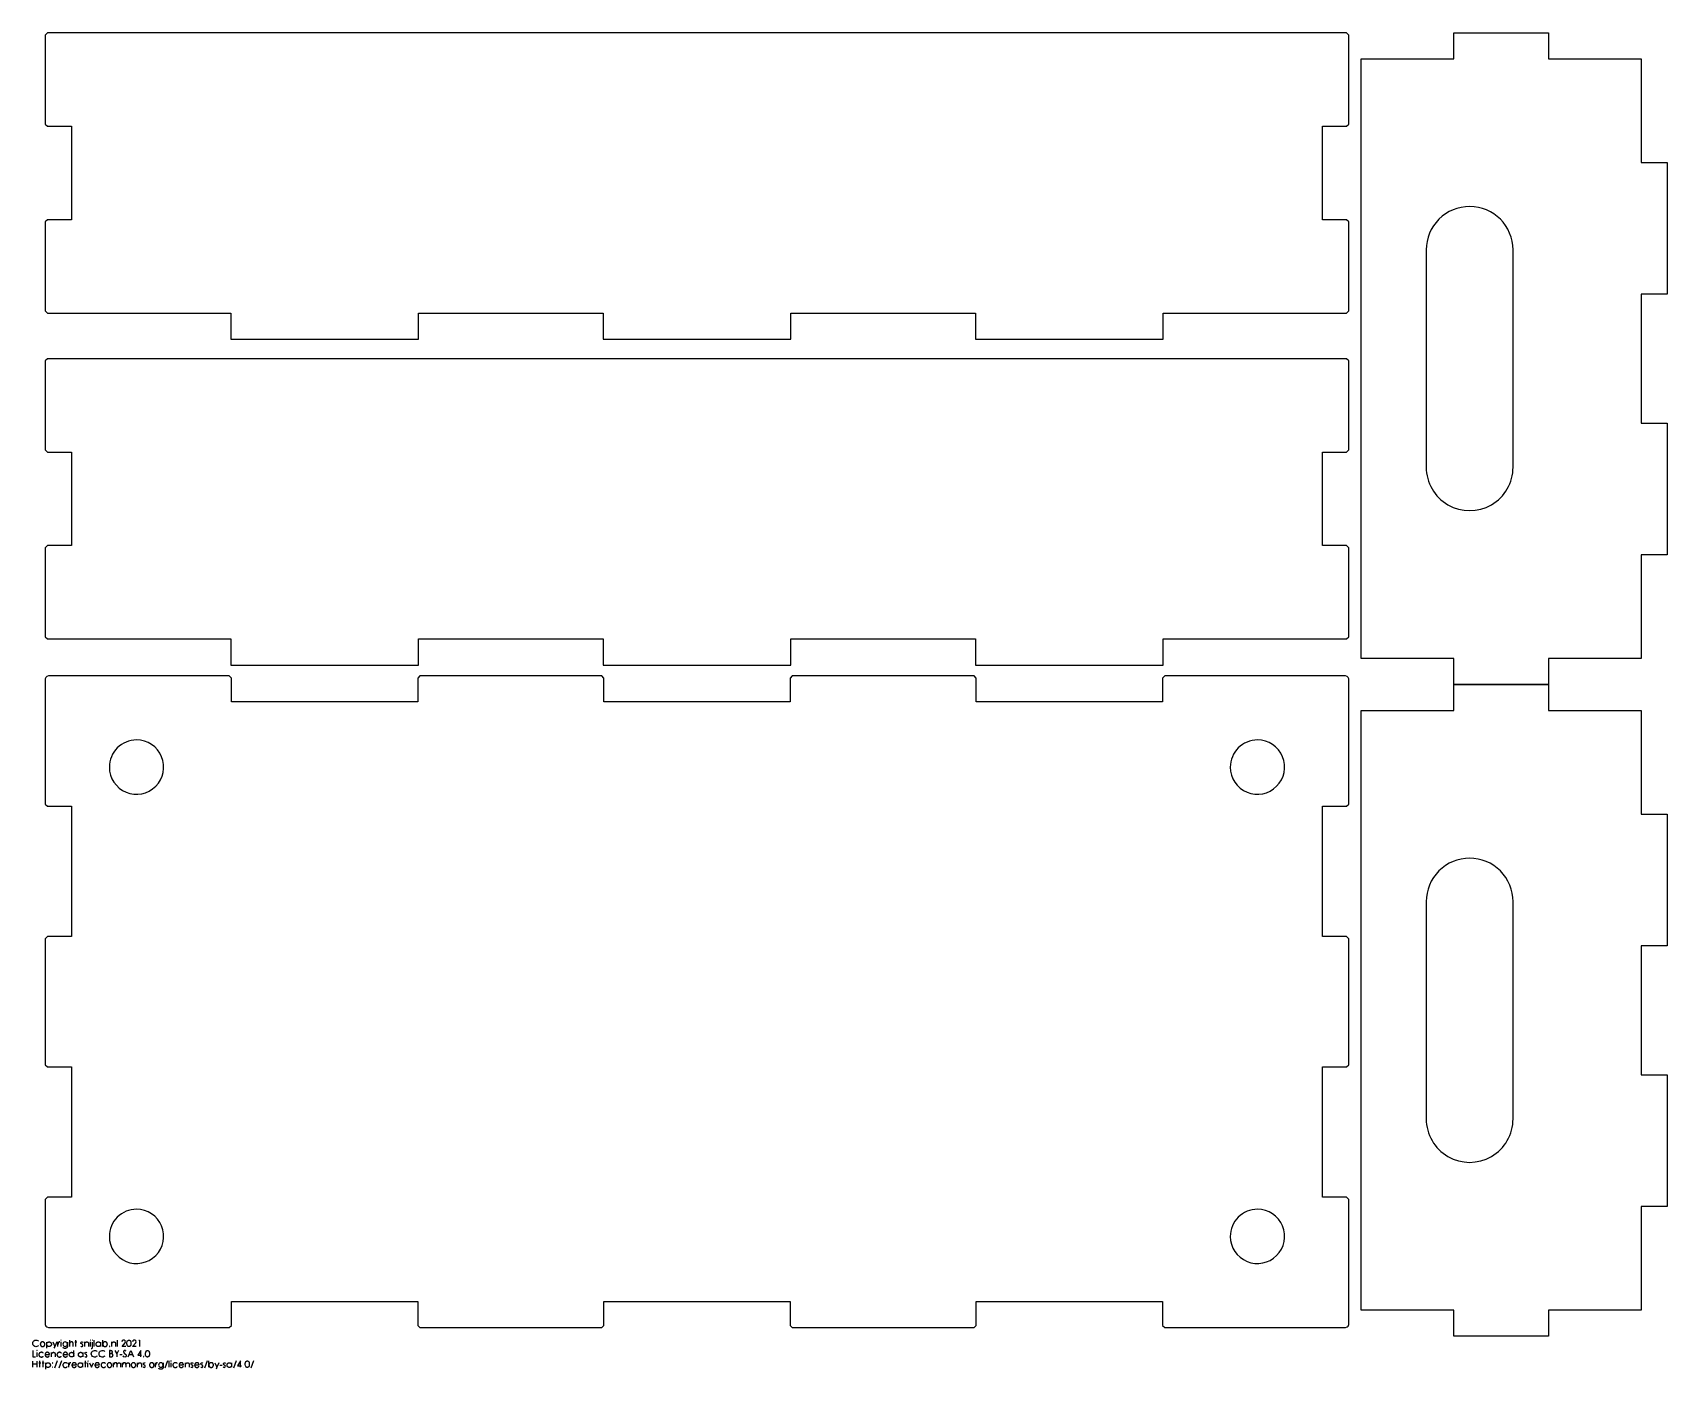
# Model space of a CAD drawing. Header units: millimetres. Extents: x 1 to 753, y -15 to 600.
import ezdxf

# ---------------------------------------------------------------- set-up
doc = ezdxf.new("R2010")
doc.units = ezdxf.units.MM
doc.layers.add('notes', color=18, linetype='Continuous', true_color=0x000000)
doc.layers.add('vector-cut', color=5, linetype='Continuous', true_color=0x0000ff)

msp = doc.modelspace()

# ---------------------------------------------------------------- linework, layer by layer
at = {"layer": 'notes'}
for p, q in [((2.63, -9.47), (2.63, -7.41)), ((7.07, -5.52), (7.07, -2.63)), ((9.21, -9.47), (9.21, -7.41)), ((11.66, -2.59), (10.76, -4.65)), ((12.25, -4.65), (12.25, -2.61)), ((13.65, -4.67), (13.65, -2.61)), ((17.53, -1.74), (17.53, -4.67)), ((19.56, -9.46), (19.56, -6.54)), ((20.01, -2.61), (20.95, -2.61)), ((20.45, -4.67), (20.45, -1.75)), ((23.76, -7.43), (23.76, -9.46)), ((24.56, -4.67), (24.56, -2.61)), ((27.17, -4.67), (27.17, -2.61)), ((28.95, -4.67), (28.95, -1.75)), ((31.88, -2.63), (31.88, -4.66)), ((32.87, -4.66), (32.87, -1.74)), ((37.01, -4.67), (37.01, -2.61)), ((40.17, -6.57), (39.27, -8.01)), ((39.64, -4.67), (39.64, -1.75)), ((0.72, -14.27), (0.72, -11.4)), ((0.72, -12.73), (2.62, -12.73)), ((2.62, -14.27), (2.62, -11.4)), ((3.48, -12.21), (4.41, -12.21)), ((3.92, -14.27), (3.92, -11.35)), ((4.96, -12.21), (5.89, -12.21)), ((5.4, -14.27), (5.4, -11.35)), ((6.61, -15.12), (6.61, -12.23)), ((11.91, -11.33), (10.68, -14.7)), ((13.82, -11.33), (12.59, -14.7)), ((17.29, -14.25), (17.29, -12.21)), ((23.6, -12.23), (23.6, -14.26)), ((24.4, -12.21), (25.33, -12.21)), ((24.84, -14.27), (24.84, -11.35)), ((25.99, -14.27), (25.99, -12.21)), ((37.83, -14.27), (37.83, -12.21)), ((40.78, -8.42), (41.77, -8.42)), ((41.93, -14.27), (41.93, -12.21)), ((45, -8.42), (46.61, -8.42)), ((48.91, -14.27), (48.91, -12.21)), ((57.18, -14.25), (57.18, -12.21)), ((62.69, -11.33), (61.46, -14.7)), ((63.44, -14.27), (63.44, -11.35)), ((64.3, -14.27), (64.3, -12.21)), ((70.89, -14.27), (70.89, -12.21)), ((80.9, -11.33), (79.67, -14.7)), ((81.72, -14.26), (81.72, -11.34)), ((86.28, -12.19), (85.38, -14.25)), ((86.76, -13.22), (87.75, -13.22)), ((92.18, -12.23), (92.18, -14.26)), ((94.26, -11.33), (93.02, -14.7)), ((102.19, -11.33), (100.96, -14.7))]:
    msp.add_line(p, q, dxfattribs=at)
for points in [[(0.72, -6.57), (0.72, -9.47), (1.93, -9.46)], [(6.31, -8.34), (8.34, -8.34), (8.34, -8.28), (8.33, -8.22), (8.33, -8.19), (8.32, -8.16), (8.32, -8.14), (8.31, -8.11), (8.3, -8.08), (8.3, -8.06), (8.29, -8.03), (8.28, -8.01), (8.27, -7.98), (8.26, -7.96), (8.26, -7.93), (8.25, -7.91), (8.24, -7.89), (8.23, -7.86), (8.22, -7.84), (8.2, -7.82), (8.19, -7.8), (8.18, -7.78), (8.17, -7.76), (8.15, -7.74), (8.14, -7.72), (8.13, -7.7), (8.11, -7.68), (8.1, -7.67), (8.08, -7.65), (8.07, -7.63), (8.05, -7.62), (8.03, -7.6), (8.02, -7.59), (8, -7.57), (7.98, -7.56), (7.96, -7.54), (7.94, -7.53), (7.92, -7.52), (7.9, -7.51), (7.88, -7.49), (7.86, -7.48), (7.84, -7.47), (7.82, -7.46), (7.8, -7.45), (7.78, -7.44), (7.75, -7.43), (7.73, -7.43), (7.71, -7.42), (7.68, -7.41), (7.66, -7.4), (7.63, -7.4), (7.61, -7.39), (7.58, -7.38), (7.55, -7.38), (7.53, -7.38), (7.5, -7.37), (7.47, -7.37), (7.44, -7.36), (7.41, -7.36), (7.38, -7.36), (7.32, -7.36), (7.26, -7.36), (7.23, -7.36), (7.21, -7.36), (7.18, -7.36), (7.15, -7.36), (7.12, -7.36), (7.1, -7.37), (7.07, -7.37), (7.05, -7.38), (7.02, -7.39), (6.99, -7.39), (6.97, -7.4), (6.95, -7.41), (6.92, -7.42), (6.9, -7.43), (6.87, -7.44), (6.85, -7.45), (6.83, -7.46), (6.81, -7.48), (6.78, -7.49), (6.76, -7.5), (6.74, -7.52), (6.72, -7.53), (6.7, -7.55), (6.68, -7.57), (6.66, -7.59), (6.64, -7.6), (6.62, -7.62), (6.6, -7.64), (6.58, -7.67), (6.57, -7.69), (6.55, -7.71), (6.53, -7.73), (6.52, -7.75), (6.5, -7.78), (6.49, -7.8), (6.47, -7.82), (6.46, -7.84), (6.45, -7.86), (6.44, -7.89), (6.43, -7.91), (6.41, -7.93), (6.4, -7.96), (6.39, -7.98), (6.38, -8), (6.37, -8.03), (6.37, -8.05), (6.36, -8.08), (6.35, -8.1), (6.34, -8.13), (6.34, -8.15), (6.33, -8.18), (6.32, -8.21), (6.32, -8.23), (6.31, -8.26), (6.31, -8.29), (6.3, -8.31), (6.3, -8.34), (6.3, -8.37), (6.29, -8.4), (6.29, -8.42), (6.29, -8.48), (6.29, -8.54), (6.29, -8.57), (6.29, -8.59), (6.29, -8.62), (6.29, -8.64), (6.3, -8.67), (6.3, -8.69), (6.3, -8.72), (6.31, -8.74), (6.32, -8.77), (6.32, -8.79), (6.33, -8.81), (6.34, -8.84), (6.34, -8.86), (6.35, -8.88), (6.36, -8.91), (6.37, -8.93), (6.38, -8.95), (6.39, -8.97), (6.41, -8.99), (6.42, -9.01), (6.43, -9.04), (6.45, -9.06), (6.46, -9.08), (6.48, -9.1), (6.49, -9.12), (6.51, -9.14), (6.53, -9.16), (6.54, -9.18), (6.56, -9.2), (6.58, -9.21), (6.6, -9.23), (6.62, -9.25), (6.64, -9.27), (6.66, -9.29), (6.68, -9.3), (6.7, -9.32), (6.72, -9.33), (6.75, -9.35), (6.77, -9.36), (6.79, -9.37), (6.81, -9.39), (6.83, -9.4), (6.85, -9.41), (6.88, -9.42), (6.9, -9.43), (6.92, -9.44), (6.94, -9.45), (6.97, -9.46), (6.99, -9.47), (7.01, -9.48), (7.04, -9.49), (7.06, -9.49), (7.09, -9.5), (7.11, -9.51), (7.14, -9.51), (7.16, -9.51), (7.18, -9.52), (7.21, -9.52), (7.24, -9.53), (7.26, -9.53), (7.29, -9.53), (7.31, -9.53), (7.34, -9.53), (7.37, -9.53), (7.38, -9.53), (7.4, -9.53), (7.42, -9.53), (7.44, -9.53), (7.46, -9.53), (7.48, -9.53), (7.49, -9.52), (7.51, -9.52), (7.53, -9.52), (7.55, -9.52), (7.57, -9.51), (7.58, -9.51), (7.6, -9.5), (7.62, -9.5), (7.64, -9.49), (7.65, -9.49), (7.67, -9.48), (7.69, -9.48), (7.71, -9.47), (7.72, -9.46), (7.74, -9.46), (7.76, -9.45), (7.78, -9.44), (7.79, -9.43), (7.81, -9.43), (7.83, -9.42), (7.86, -9.4), (7.89, -9.38), (7.93, -9.36), (7.95, -9.34), (7.98, -9.32), (8.01, -9.3), (8.03, -9.28), (8.06, -9.26), (8.08, -9.24), (8.1, -9.21), (8.12, -9.19), (8.14, -9.17), (8.16, -9.15), (8.18, -9.12), (8.2, -9.1), (8.22, -9.08), (8.23, -9.05), (8.25, -9.03), (8.26, -9)], [(9.21, -8.26), (9.23, -8.21), (9.25, -8.16), (9.28, -8.11), (9.3, -8.06), (9.32, -8.02), (9.34, -7.97), (9.36, -7.93), (9.38, -7.89), (9.41, -7.85), (9.43, -7.81), (9.45, -7.78), (9.48, -7.74), (9.5, -7.71), (9.52, -7.7), (9.53, -7.68), (9.54, -7.67), (9.55, -7.65), (9.57, -7.64), (9.58, -7.63), (9.6, -7.61), (9.61, -7.59), (9.63, -7.58), (9.65, -7.56), (9.66, -7.55), (9.68, -7.54), (9.7, -7.52), (9.72, -7.51), (9.74, -7.5), (9.76, -7.49), (9.78, -7.48), (9.8, -7.47), (9.82, -7.46), (9.84, -7.45), (9.86, -7.44), (9.88, -7.43), (9.9, -7.42), (9.92, -7.41), (9.94, -7.41), (9.96, -7.4), (9.99, -7.4), (10.01, -7.39), (10.03, -7.38), (10.06, -7.38), (10.08, -7.38), (10.1, -7.37), (10.13, -7.37), (10.15, -7.37), (10.18, -7.37), (10.2, -7.37), (10.23, -7.36), (10.25, -7.36), (10.28, -7.36), (10.3, -7.37), (10.32, -7.37), (10.34, -7.37), (10.37, -7.37), (10.39, -7.38), (10.41, -7.38), (10.43, -7.39), (10.44, -7.39), (10.45, -7.39), (10.46, -7.39), (10.47, -7.4), (10.48, -7.4), (10.49, -7.4), (10.5, -7.41), (10.51, -7.41), (10.52, -7.42), (10.53, -7.42), (10.54, -7.43), (10.55, -7.43), (10.56, -7.43), (10.56, -7.44), (10.57, -7.44), (10.58, -7.45), (10.59, -7.46), (10.6, -7.46), (10.61, -7.47), (10.62, -7.47), (10.63, -7.48), (10.63, -7.49), (10.64, -7.49), (10.65, -7.5), (10.66, -7.51), (10.67, -7.51), (10.67, -7.52), (10.68, -7.53), (10.69, -7.53), (10.7, -7.54), (10.71, -7.56), (10.72, -7.57), (10.74, -7.59), (10.75, -7.61), (10.76, -7.63), (10.78, -7.65), (10.79, -7.67), (10.8, -7.69), (10.81, -7.71), (10.82, -7.72), (10.83, -7.74), (10.84, -7.76), (10.85, -7.78), (10.85, -7.79), (10.86, -7.81), (10.87, -7.83), (10.87, -7.85), (10.89, -7.89), (10.9, -7.93), (10.91, -7.97), (10.92, -8.01), (10.93, -8.05), (10.93, -8.1), (10.94, -8.14), (10.95, -8.19), (10.95, -8.24), (10.95, -8.29), (10.95, -8.34), (10.95, -8.39), (10.95, -9.47)], [(9.85, -2.59), (10.76, -4.65), (10.38, -5.52)], [(16.58, -2.62), (16.58, -4.61), (16.58, -4.63), (16.58, -4.66), (16.57, -4.69), (16.57, -4.71), (16.57, -4.74), (16.57, -4.76), (16.56, -4.79), (16.56, -4.81), (16.55, -4.83), (16.55, -4.86), (16.54, -4.88), (16.54, -4.9), (16.53, -4.93), (16.52, -4.95), (16.51, -4.97), (16.51, -4.99), (16.5, -5.01), (16.49, -5.04), (16.48, -5.06), (16.47, -5.08), (16.46, -5.1), (16.44, -5.12), (16.43, -5.14), (16.42, -5.16), (16.4, -5.18), (16.39, -5.2), (16.38, -5.22), (16.36, -5.23), (16.34, -5.25), (16.33, -5.27), (16.31, -5.29), (16.29, -5.31), (16.28, -5.32), (16.26, -5.34), (16.24, -5.36), (16.22, -5.37), (16.2, -5.39), (16.18, -5.4), (16.16, -5.41), (16.14, -5.43), (16.12, -5.44), (16.1, -5.45), (16.08, -5.47), (16.06, -5.48), (16.04, -5.49), (16.02, -5.5), (16, -5.51), (15.98, -5.52), (15.96, -5.52), (15.93, -5.53), (15.91, -5.54), (15.89, -5.55), (15.87, -5.55), (15.84, -5.56), (15.82, -5.56), (15.79, -5.57), (15.77, -5.57), (15.75, -5.58), (15.72, -5.58), (15.7, -5.58), (15.67, -5.58), (15.65, -5.58), (15.62, -5.59), (15.59, -5.59), (15.5, -5.58), (15.4, -5.58), (15.36, -5.58), (15.32, -5.57), (15.28, -5.57), (15.24, -5.56), (15.2, -5.56), (15.16, -5.55), (15.13, -5.54), (15.09, -5.53), (15.06, -5.52), (15.03, -5.51), (15.01, -5.51), (15, -5.5), (14.98, -5.5), (14.97, -5.49), (14.95, -5.49), (14.94, -5.48), (14.92, -5.47), (14.91, -5.46), (14.89, -5.46), (14.88, -5.45), (14.87, -5.44), (14.85, -5.43), (14.84, -5.42), (14.82, -5.41), (14.81, -5.4), (14.8, -5.39), (14.78, -5.38), (14.77, -5.37), (14.76, -5.36), (14.75, -5.35), (14.73, -5.34), (14.72, -5.33), (14.71, -5.31), (14.7, -5.3), (14.69, -5.29), (14.68, -5.27), (14.66, -5.26), (14.65, -5.25), (14.64, -5.23), (14.63, -5.22), (14.62, -5.2), (14.61, -5.19), (14.59, -5.16), (14.57, -5.12)], [(14.63, -8.34), (16.67, -8.34), (16.66, -8.28), (16.66, -8.22), (16.65, -8.19), (16.65, -8.16), (16.64, -8.14), (16.64, -8.11), (16.63, -8.08), (16.62, -8.06), (16.62, -8.03), (16.61, -8.01), (16.6, -7.98), (16.59, -7.96), (16.58, -7.93), (16.57, -7.91), (16.56, -7.89), (16.55, -7.86), (16.54, -7.84), (16.53, -7.82), (16.52, -7.8), (16.51, -7.78), (16.49, -7.76), (16.48, -7.74), (16.47, -7.72), (16.45, -7.7), (16.44, -7.68), (16.42, -7.67), (16.41, -7.65), (16.39, -7.63), (16.38, -7.62), (16.36, -7.6), (16.34, -7.59), (16.33, -7.57), (16.31, -7.56), (16.29, -7.54), (16.27, -7.53), (16.25, -7.52), (16.23, -7.51), (16.21, -7.49), (16.19, -7.48), (16.17, -7.47), (16.15, -7.46), (16.12, -7.45), (16.1, -7.44), (16.08, -7.43), (16.06, -7.43), (16.03, -7.42), (16.01, -7.41), (15.98, -7.4), (15.96, -7.4), (15.93, -7.39), (15.91, -7.38), (15.88, -7.38), (15.85, -7.38), (15.83, -7.37), (15.8, -7.37), (15.77, -7.36), (15.74, -7.36), (15.71, -7.36), (15.65, -7.36), (15.59, -7.36), (15.56, -7.36), (15.53, -7.36), (15.51, -7.36), (15.48, -7.36), (15.45, -7.36), (15.42, -7.37), (15.4, -7.37), (15.37, -7.38), (15.35, -7.39), (15.32, -7.39), (15.3, -7.4), (15.27, -7.41), (15.25, -7.42), (15.22, -7.43), (15.2, -7.44), (15.18, -7.45), (15.15, -7.46), (15.13, -7.48), (15.11, -7.49), (15.09, -7.5), (15.07, -7.52), (15.05, -7.53), (15.03, -7.55), (15.01, -7.57), (14.99, -7.59), (14.97, -7.6), (14.95, -7.62), (14.93, -7.64), (14.91, -7.67), (14.89, -7.69), (14.88, -7.71), (14.86, -7.73), (14.84, -7.75), (14.83, -7.78), (14.81, -7.8), (14.8, -7.82), (14.79, -7.84), (14.78, -7.86), (14.76, -7.89), (14.75, -7.91), (14.74, -7.93), (14.73, -7.96), (14.72, -7.98), (14.71, -8), (14.7, -8.03), (14.69, -8.05), (14.68, -8.08), (14.68, -8.1), (14.67, -8.13), (14.66, -8.15), (14.66, -8.18), (14.65, -8.21), (14.64, -8.23), (14.64, -8.26), (14.63, -8.29), (14.63, -8.31), (14.63, -8.34), (14.62, -8.37), (14.62, -8.4), (14.62, -8.42), (14.62, -8.48), (14.62, -8.54), (14.62, -8.57), (14.62, -8.59), (14.62, -8.62), (14.62, -8.64), (14.62, -8.67), (14.63, -8.69), (14.63, -8.72), (14.64, -8.74), (14.64, -8.77), (14.65, -8.79), (14.65, -8.81), (14.66, -8.84), (14.67, -8.86), (14.68, -8.88), (14.69, -8.91), (14.7, -8.93), (14.71, -8.95), (14.72, -8.97), (14.73, -8.99), (14.74, -9.01), (14.76, -9.04), (14.77, -9.06), (14.79, -9.08), (14.8, -9.1), (14.82, -9.12), (14.83, -9.14), (14.85, -9.16), (14.87, -9.18), (14.89, -9.2), (14.91, -9.21), (14.93, -9.23), (14.95, -9.25), (14.97, -9.27), (14.99, -9.29), (15.01, -9.3), (15.03, -9.32), (15.05, -9.33), (15.07, -9.35), (15.09, -9.36), (15.11, -9.37), (15.14, -9.39), (15.16, -9.4), (15.18, -9.41), (15.2, -9.42), (15.22, -9.43), (15.25, -9.44), (15.27, -9.45), (15.29, -9.46), (15.32, -9.47), (15.34, -9.48), (15.36, -9.49), (15.39, -9.49), (15.41, -9.5), (15.44, -9.51), (15.46, -9.51), (15.49, -9.51), (15.51, -9.52), (15.54, -9.52), (15.56, -9.53), (15.59, -9.53), (15.61, -9.53), (15.64, -9.53), (15.67, -9.53), (15.69, -9.53), (15.71, -9.53), (15.73, -9.53), (15.75, -9.53), (15.77, -9.53), (15.78, -9.53), (15.8, -9.53), (15.82, -9.52), (15.84, -9.52), (15.86, -9.52), (15.87, -9.52), (15.89, -9.51), (15.91, -9.51), (15.93, -9.5), (15.95, -9.5), (15.96, -9.49), (15.98, -9.49), (16, -9.48), (16.02, -9.48), (16.03, -9.47), (16.05, -9.46), (16.07, -9.46), (16.08, -9.45), (16.1, -9.44), (16.12, -9.43), (16.14, -9.43), (16.15, -9.42), (16.19, -9.4), (16.22, -9.38), (16.25, -9.36), (16.28, -9.34), (16.31, -9.32), (16.33, -9.3), (16.36, -9.28), (16.38, -9.26), (16.4, -9.24), (16.43, -9.21), (16.45, -9.19), (16.47, -9.17), (16.49, -9.15), (16.51, -9.12), (16.53, -9.1), (16.54, -9.08), (16.56, -9.05), (16.57, -9.03), (16.59, -9)], [(19.25, -4.67), (19.24, -3.39), (19.24, -3.33), (19.23, -3.27), (19.23, -3.22), (19.22, -3.17), (19.21, -3.15), (19.21, -3.12), (19.2, -3.1), (19.2, -3.08), (19.19, -3.06), (19.19, -3.04), (19.18, -3.02), (19.17, -3.01), (19.16, -2.98), (19.15, -2.96), (19.14, -2.94), (19.13, -2.91), (19.12, -2.89), (19.1, -2.87), (19.1, -2.86), (19.09, -2.85), (19.08, -2.84), (19.07, -2.83), (19.07, -2.82), (19.06, -2.81), (19.05, -2.8), (19.04, -2.79), (19.03, -2.78), (19.03, -2.77), (19.02, -2.76), (19.01, -2.75), (19, -2.74), (18.99, -2.74), (18.98, -2.73), (18.97, -2.72), (18.96, -2.71), (18.95, -2.7), (18.94, -2.7), (18.92, -2.68), (18.91, -2.67), (18.9, -2.67), (18.89, -2.66), (18.88, -2.65), (18.87, -2.65), (18.86, -2.64), (18.85, -2.63), (18.83, -2.63), (18.82, -2.62), (18.81, -2.62), (18.8, -2.61), (18.79, -2.61), (18.78, -2.6), (18.77, -2.6), (18.75, -2.59), (18.74, -2.59), (18.73, -2.59), (18.72, -2.58), (18.71, -2.58), (18.69, -2.58), (18.68, -2.57), (18.67, -2.57), (18.66, -2.57), (18.64, -2.57), (18.63, -2.57), (18.62, -2.57), (18.61, -2.56), (18.59, -2.56), (18.58, -2.56), (18.57, -2.56), (18.56, -2.56), (18.53, -2.56), (18.51, -2.56), (18.49, -2.56), (18.47, -2.57), (18.45, -2.57), (18.43, -2.57), (18.41, -2.57), (18.39, -2.58), (18.37, -2.58), (18.35, -2.58), (18.33, -2.59), (18.31, -2.59), (18.3, -2.6), (18.28, -2.6), (18.26, -2.61), (18.24, -2.62), (18.22, -2.62), (18.2, -2.63), (18.18, -2.64), (18.16, -2.65), (18.14, -2.66), (18.12, -2.67), (18.1, -2.68), (18.09, -2.69), (18.07, -2.7), (18.05, -2.71), (18.03, -2.72), (18.01, -2.73), (17.99, -2.74), (17.98, -2.76), (17.96, -2.77), (17.94, -2.78), (17.91, -2.81), (17.87, -2.84), (17.84, -2.87), (17.81, -2.89), (17.78, -2.92), (17.76, -2.95), (17.73, -2.99), (17.7, -3.02), (17.68, -3.05), (17.65, -3.09), (17.63, -3.12), (17.61, -3.16), (17.59, -3.19), (17.57, -3.23), (17.55, -3.27), (17.53, -3.31)], [(24.56, -3.46), (24.58, -3.41), (24.6, -3.36), (24.62, -3.31), (24.64, -3.26), (24.67, -3.22), (24.69, -3.17), (24.71, -3.13), (24.73, -3.09), (24.75, -3.05), (24.78, -3.01), (24.8, -2.98), (24.83, -2.94), (24.85, -2.91), (24.86, -2.9), (24.88, -2.88), (24.89, -2.87), (24.9, -2.85), (24.91, -2.84), (24.93, -2.83), (24.94, -2.81), (24.96, -2.79), (24.98, -2.78), (24.99, -2.76), (25.01, -2.75), (25.03, -2.74), (25.05, -2.72), (25.07, -2.71), (25.08, -2.7), (25.1, -2.69), (25.12, -2.68), (25.14, -2.67), (25.16, -2.66), (25.18, -2.65), (25.2, -2.64), (25.22, -2.63), (25.25, -2.62), (25.27, -2.61), (25.29, -2.61), (25.31, -2.6), (25.33, -2.6), (25.36, -2.59), (25.38, -2.58), (25.4, -2.58), (25.43, -2.58), (25.45, -2.57), (25.47, -2.57), (25.5, -2.57), (25.52, -2.57), (25.55, -2.57), (25.57, -2.56), (25.6, -2.56), (25.62, -2.56), (25.65, -2.57), (25.67, -2.57), (25.69, -2.57), (25.71, -2.57), (25.74, -2.58), (25.76, -2.58), (25.78, -2.59), (25.79, -2.59), (25.8, -2.59), (25.81, -2.59), (25.82, -2.6), (25.83, -2.6), (25.84, -2.6), (25.85, -2.61), (25.86, -2.61), (25.87, -2.62), (25.88, -2.62), (25.89, -2.63), (25.89, -2.63), (25.9, -2.63), (25.91, -2.64), (25.92, -2.64), (25.93, -2.65), (25.94, -2.66), (25.95, -2.66), (25.96, -2.67), (25.96, -2.67), (25.97, -2.68), (25.98, -2.69), (25.99, -2.69), (26, -2.7), (26.01, -2.71), (26.01, -2.71), (26.02, -2.72), (26.03, -2.73), (26.04, -2.73), (26.04, -2.74), (26.06, -2.76), (26.07, -2.77), (26.09, -2.79), (26.1, -2.81), (26.11, -2.83), (26.13, -2.85), (26.14, -2.87), (26.15, -2.89), (26.16, -2.91), (26.17, -2.92), (26.18, -2.94), (26.19, -2.96), (26.19, -2.98), (26.2, -2.99), (26.21, -3.01), (26.22, -3.03), (26.22, -3.05), (26.24, -3.09), (26.25, -3.13), (26.26, -3.17), (26.27, -3.21), (26.27, -3.25), (26.28, -3.3), (26.29, -3.34), (26.29, -3.39), (26.3, -3.44), (26.3, -3.49), (26.3, -3.54), (26.3, -3.59), (26.3, -4.67)], [(35.99, -7.92), (36.62, -7.92), (36.64, -7.92), (36.65, -7.92), (36.67, -7.91), (36.68, -7.91), (36.7, -7.91), (36.72, -7.91), (36.73, -7.91), (36.75, -7.9), (36.76, -7.9), (36.78, -7.89), (36.79, -7.89), (36.81, -7.88), (36.82, -7.88), (36.84, -7.87), (36.85, -7.87), (36.87, -7.86), (36.88, -7.85), (36.9, -7.84), (36.91, -7.84), (36.92, -7.83), (36.94, -7.82), (36.95, -7.81), (36.97, -7.8), (36.98, -7.79), (37, -7.78), (37.01, -7.76), (37.02, -7.75), (37.04, -7.74), (37.05, -7.73), (37.06, -7.71), (37.08, -7.7), (37.11, -7.67), (37.12, -7.66), (37.13, -7.64), (37.14, -7.63), (37.15, -7.62), (37.16, -7.6), (37.18, -7.59), (37.19, -7.57), (37.2, -7.56), (37.2, -7.54), (37.21, -7.53), (37.22, -7.51), (37.23, -7.5), (37.24, -7.48), (37.25, -7.47), (37.25, -7.46), (37.26, -7.44), (37.27, -7.43), (37.27, -7.41), (37.28, -7.4), (37.28, -7.38), (37.29, -7.37), (37.29, -7.35), (37.29, -7.33), (37.3, -7.32), (37.3, -7.3), (37.3, -7.29), (37.3, -7.27), (37.3, -7.26), (37.31, -7.24), (37.31, -7.23), (37.31, -7.21), (37.31, -7.19), (37.3, -7.17), (37.3, -7.15), (37.3, -7.13), (37.3, -7.12), (37.3, -7.1), (37.29, -7.08), (37.29, -7.06), (37.29, -7.04), (37.28, -7.03), (37.27, -7.01), (37.27, -6.99), (37.26, -6.98), (37.26, -6.97), (37.26, -6.96), (37.25, -6.96), (37.25, -6.95), (37.24, -6.94), (37.24, -6.93), (37.24, -6.93), (37.23, -6.92), (37.23, -6.91), (37.22, -6.9), (37.22, -6.9), (37.21, -6.89), (37.21, -6.88), (37.2, -6.88), (37.2, -6.87), (37.19, -6.86), (37.19, -6.86), (37.18, -6.85), (37.17, -6.84), (37.16, -6.83), (37.15, -6.81), (37.13, -6.8), (37.12, -6.79), (37.1, -6.78), (37.09, -6.77), (37.07, -6.76), (37.06, -6.75), (37.04, -6.74), (37.03, -6.73), (37.01, -6.72), (36.99, -6.71), (36.97, -6.7), (36.95, -6.69), (36.93, -6.69), (36.91, -6.68), (36.89, -6.67), (36.87, -6.67), (36.85, -6.66), (36.83, -6.65), (36.81, -6.65), (36.79, -6.64), (36.76, -6.64), (36.71, -6.63), (36.66, -6.62), (36.61, -6.61), (36.56, -6.61), (36.5, -6.6), (36.44, -6.6), (36.38, -6.6), (36.32, -6.6), (36.25, -6.6), (35.99, -6.6), (35.99, -9.46), (36.34, -9.47), (36.4, -9.47), (36.46, -9.47), (36.52, -9.46), (36.57, -9.46), (36.63, -9.46), (36.68, -9.45), (36.73, -9.45), (36.78, -9.44), (36.83, -9.43), (36.88, -9.42), (36.93, -9.41), (36.97, -9.4), (37.02, -9.38), (37.06, -9.37), (37.1, -9.35), (37.12, -9.34), (37.14, -9.34), (37.17, -9.32), (37.19, -9.31), (37.22, -9.3), (37.24, -9.28), (37.27, -9.27), (37.29, -9.26), (37.31, -9.24), (37.33, -9.23), (37.34, -9.22), (37.35, -9.21), (37.36, -9.2), (37.37, -9.19), (37.38, -9.18), (37.39, -9.18), (37.4, -9.17), (37.41, -9.16), (37.42, -9.15), (37.42, -9.14), (37.43, -9.13), (37.44, -9.12), (37.45, -9.11), (37.45, -9.1), (37.46, -9.09), (37.47, -9.08), (37.47, -9.07), (37.48, -9.06), (37.49, -9.05), (37.49, -9.04), (37.5, -9.03), (37.5, -9.02), (37.51, -9.01), (37.52, -9), (37.52, -8.99), (37.53, -8.98), (37.53, -8.97), (37.53, -8.96), (37.54, -8.95), (37.54, -8.94), (37.55, -8.92), (37.55, -8.91), (37.55, -8.9), (37.56, -8.89), (37.56, -8.88), (37.56, -8.87), (37.56, -8.85), (37.57, -8.84), (37.57, -8.83), (37.57, -8.82), (37.57, -8.8), (37.57, -8.79), (37.57, -8.76), (37.58, -8.74), (37.58, -8.71), (37.58, -8.69), (37.58, -8.67), (37.57, -8.65), (37.57, -8.63), (37.57, -8.62), (37.57, -8.6), (37.57, -8.58), (37.56, -8.56), (37.56, -8.54), (37.55, -8.53), (37.55, -8.51), (37.54, -8.49), (37.54, -8.47), (37.53, -8.46), (37.52, -8.44), (37.52, -8.43), (37.51, -8.41), (37.5, -8.39), (37.49, -8.38), (37.48, -8.36), (37.47, -8.35), (37.46, -8.33), (37.45, -8.32), (37.44, -8.3), (37.43, -8.29), (37.42, -8.28), (37.4, -8.26), (37.39, -8.25), (37.38, -8.24), (37.36, -8.22), (37.35, -8.21), (37.33, -8.2), (37.32, -8.18), (37.3, -8.17), (37.29, -8.16), (37.27, -8.15), (37.25, -8.14), (37.23, -8.13), (37.22, -8.12), (37.2, -8.11), (37.18, -8.09), (37.16, -8.08), (37.14, -8.07), (37.12, -8.06), (37.07, -8.05), (37.03, -8.03), (36.98, -8.01), (36.93, -7.99), (36.88, -7.98), (36.83, -7.96), (36.78, -7.95), (36.72, -7.94), (36.66, -7.93), (36.6, -7.92)], [(37.01, -3.46), (37.03, -3.41), (37.05, -3.36), (37.07, -3.31), (37.09, -3.26), (37.11, -3.22), (37.13, -3.17), (37.16, -3.13), (37.18, -3.09), (37.2, -3.05), (37.23, -3.01), (37.25, -2.98), (37.27, -2.94), (37.3, -2.91), (37.31, -2.9), (37.32, -2.88), (37.34, -2.87), (37.35, -2.85), (37.36, -2.84), (37.37, -2.83), (37.39, -2.81), (37.41, -2.79), (37.42, -2.78), (37.44, -2.76), (37.46, -2.75), (37.48, -2.74), (37.5, -2.72), (37.51, -2.71), (37.53, -2.7), (37.55, -2.69), (37.57, -2.68), (37.59, -2.67), (37.61, -2.66), (37.63, -2.65), (37.65, -2.64), (37.67, -2.63), (37.69, -2.62), (37.72, -2.61), (37.74, -2.61), (37.76, -2.6), (37.78, -2.6), (37.8, -2.59), (37.83, -2.58), (37.85, -2.58), (37.87, -2.58), (37.9, -2.57), (37.92, -2.57), (37.95, -2.57), (37.97, -2.57), (38, -2.57), (38.02, -2.56), (38.05, -2.56), (38.07, -2.56), (38.09, -2.57), (38.12, -2.57), (38.14, -2.57), (38.16, -2.57), (38.18, -2.58), (38.2, -2.58), (38.23, -2.59), (38.24, -2.59), (38.25, -2.59), (38.26, -2.59), (38.27, -2.6), (38.28, -2.6), (38.29, -2.6), (38.3, -2.61), (38.3, -2.61), (38.31, -2.62), (38.32, -2.62), (38.33, -2.63), (38.34, -2.63), (38.35, -2.63), (38.36, -2.64), (38.37, -2.64), (38.38, -2.65), (38.39, -2.66), (38.4, -2.66), (38.4, -2.67), (38.41, -2.67), (38.42, -2.68), (38.43, -2.69), (38.44, -2.69), (38.44, -2.7), (38.45, -2.71), (38.46, -2.71), (38.47, -2.72), (38.48, -2.73), (38.48, -2.73), (38.49, -2.74), (38.51, -2.76), (38.52, -2.77), (38.53, -2.79), (38.55, -2.81), (38.56, -2.83), (38.57, -2.85), (38.59, -2.87), (38.6, -2.89), (38.61, -2.91), (38.62, -2.92), (38.63, -2.94), (38.63, -2.96), (38.64, -2.98), (38.65, -2.99), (38.66, -3.01), (38.66, -3.03), (38.67, -3.05), (38.68, -3.09), (38.69, -3.13), (38.7, -3.17), (38.71, -3.21), (38.72, -3.25), (38.73, -3.3), (38.74, -3.34), (38.74, -3.39), (38.74, -3.44), (38.75, -3.49), (38.75, -3.54), (38.75, -3.59), (38.75, -4.67)], [(38.35, -6.57), (39.27, -8.01), (39.27, -9.47)], [(44.52, -9.47), (45.8, -6.6), (47.08, -9.47)], [(50.38, -9.46), (50.38, -6.53), (48.99, -8.73), (50.77, -8.73)], [(49.39, -1.82), (49.81, -1.82), (49.81, -4.66)], [(18.67, -13.14), (20.71, -13.14), (20.71, -13.08), (20.7, -13.02), (20.69, -12.99), (20.69, -12.96), (20.68, -12.94), (20.68, -12.91), (20.67, -12.88), (20.67, -12.86), (20.66, -12.83), (20.65, -12.81), (20.64, -12.78), (20.63, -12.76), (20.62, -12.73), (20.62, -12.71), (20.61, -12.69), (20.59, -12.66), (20.58, -12.64), (20.57, -12.62), (20.56, -12.6), (20.55, -12.58), (20.54, -12.56), (20.52, -12.54), (20.51, -12.52), (20.5, -12.5), (20.48, -12.48), (20.47, -12.47), (20.45, -12.45), (20.44, -12.43), (20.42, -12.42), (20.4, -12.4), (20.39, -12.39), (20.37, -12.37), (20.35, -12.36), (20.33, -12.34), (20.31, -12.33), (20.29, -12.32), (20.27, -12.31), (20.25, -12.29), (20.23, -12.28), (20.21, -12.27), (20.19, -12.26), (20.17, -12.25), (20.14, -12.24), (20.12, -12.23), (20.1, -12.23), (20.07, -12.22), (20.05, -12.21), (20.03, -12.2), (20, -12.2), (19.97, -12.19), (19.95, -12.18), (19.92, -12.18), (19.9, -12.18), (19.87, -12.17), (19.84, -12.17), (19.81, -12.16), (19.78, -12.16), (19.75, -12.16), (19.69, -12.16), (19.63, -12.16), (19.6, -12.16), (19.58, -12.16), (19.55, -12.16), (19.52, -12.16), (19.49, -12.16), (19.47, -12.17), (19.44, -12.17), (19.41, -12.18), (19.39, -12.19), (19.36, -12.19), (19.34, -12.2), (19.31, -12.21), (19.29, -12.22), (19.27, -12.23), (19.24, -12.24), (19.22, -12.25), (19.2, -12.26), (19.18, -12.28), (19.15, -12.29), (19.13, -12.3), (19.11, -12.32), (19.09, -12.33), (19.07, -12.35), (19.05, -12.37), (19.03, -12.39), (19.01, -12.4), (18.99, -12.42), (18.97, -12.44), (18.95, -12.47), (18.94, -12.49), (18.92, -12.51), (18.9, -12.53), (18.89, -12.55), (18.87, -12.58), (18.86, -12.6), (18.84, -12.62), (18.83, -12.64), (18.82, -12.66), (18.81, -12.69), (18.79, -12.71), (18.78, -12.73), (18.77, -12.76), (18.76, -12.78), (18.75, -12.8), (18.74, -12.83), (18.73, -12.85), (18.73, -12.88), (18.72, -12.9), (18.71, -12.93), (18.7, -12.95), (18.7, -12.98), (18.69, -13.01), (18.69, -13.03), (18.68, -13.06), (18.68, -13.09), (18.67, -13.11), (18.67, -13.14), (18.67, -13.17), (18.66, -13.2), (18.66, -13.22), (18.66, -13.28), (18.66, -13.34), (18.66, -13.37), (18.66, -13.39), (18.66, -13.42), (18.66, -13.44), (18.67, -13.47), (18.67, -13.49), (18.67, -13.52), (18.68, -13.54), (18.68, -13.57), (18.69, -13.59), (18.7, -13.61), (18.7, -13.64), (18.71, -13.66), (18.72, -13.68), (18.73, -13.71), (18.74, -13.73), (18.75, -13.75), (18.76, -13.77), (18.77, -13.79), (18.79, -13.81), (18.8, -13.84), (18.81, -13.86), (18.83, -13.88), (18.84, -13.9), (18.86, -13.92), (18.88, -13.94), (18.89, -13.96), (18.91, -13.98), (18.93, -14), (18.95, -14.01), (18.97, -14.03), (18.99, -14.05), (19.01, -14.07), (19.03, -14.09), (19.05, -14.1), (19.07, -14.12), (19.09, -14.13), (19.11, -14.15), (19.14, -14.16), (19.16, -14.17), (19.18, -14.19), (19.2, -14.2), (19.22, -14.21), (19.24, -14.22), (19.27, -14.23), (19.29, -14.24), (19.31, -14.25), (19.34, -14.26), (19.36, -14.27), (19.38, -14.28), (19.41, -14.29), (19.43, -14.29), (19.46, -14.3), (19.48, -14.31), (19.5, -14.31), (19.53, -14.31), (19.55, -14.32), (19.58, -14.32), (19.6, -14.33), (19.63, -14.33), (19.66, -14.33), (19.68, -14.33), (19.71, -14.33), (19.73, -14.33), (19.75, -14.33), (19.77, -14.33), (19.79, -14.33), (19.81, -14.33), (19.83, -14.33), (19.84, -14.33), (19.86, -14.32), (19.88, -14.32), (19.9, -14.32), (19.92, -14.32), (19.93, -14.31), (19.95, -14.31), (19.97, -14.3), (19.99, -14.3), (20.01, -14.29), (20.02, -14.29), (20.04, -14.28), (20.06, -14.28), (20.08, -14.27), (20.09, -14.26), (20.11, -14.26), (20.13, -14.25), (20.14, -14.24), (20.16, -14.23), (20.18, -14.23), (20.19, -14.22), (20.23, -14.2), (20.26, -14.18), (20.3, -14.16), (20.32, -14.14), (20.35, -14.12), (20.38, -14.1), (20.4, -14.08), (20.42, -14.06), (20.45, -14.04), (20.47, -14.01), (20.49, -13.99), (20.51, -13.97), (20.53, -13.95), (20.55, -13.92), (20.57, -13.9), (20.59, -13.88), (20.6, -13.85), (20.62, -13.83), (20.63, -13.8)], [(26.75, -12.19), (27.65, -14.27), (28.56, -12.19)], [(29.27, -13.14), (31.31, -13.14), (31.3, -13.08), (31.29, -13.02), (31.29, -12.99), (31.28, -12.96), (31.28, -12.94), (31.27, -12.91), (31.27, -12.88), (31.26, -12.86), (31.25, -12.83), (31.25, -12.81), (31.24, -12.78), (31.23, -12.76), (31.22, -12.73), (31.21, -12.71), (31.2, -12.69), (31.19, -12.66), (31.18, -12.64), (31.17, -12.62), (31.16, -12.6), (31.14, -12.58), (31.13, -12.56), (31.12, -12.54), (31.1, -12.52), (31.09, -12.5), (31.08, -12.48), (31.06, -12.47), (31.05, -12.45), (31.03, -12.43), (31.01, -12.42), (31, -12.4), (30.98, -12.39), (30.96, -12.37), (30.94, -12.36), (30.93, -12.34), (30.91, -12.33), (30.89, -12.32), (30.87, -12.31), (30.85, -12.29), (30.83, -12.28), (30.81, -12.27), (30.78, -12.26), (30.76, -12.25), (30.74, -12.24), (30.72, -12.23), (30.69, -12.23), (30.67, -12.22), (30.65, -12.21), (30.62, -12.2), (30.6, -12.2), (30.57, -12.19), (30.54, -12.18), (30.52, -12.18), (30.49, -12.18), (30.46, -12.17), (30.43, -12.17), (30.41, -12.16), (30.38, -12.16), (30.35, -12.16), (30.29, -12.16), (30.23, -12.16), (30.2, -12.16), (30.17, -12.16), (30.14, -12.16), (30.12, -12.16), (30.09, -12.16), (30.06, -12.17), (30.04, -12.17), (30.01, -12.18), (29.98, -12.19), (29.96, -12.19), (29.93, -12.2), (29.91, -12.21), (29.89, -12.22), (29.86, -12.23), (29.84, -12.24), (29.81, -12.25), (29.79, -12.26), (29.77, -12.28), (29.75, -12.29), (29.73, -12.3), (29.71, -12.32), (29.68, -12.33), (29.66, -12.35), (29.64, -12.37), (29.62, -12.39), (29.6, -12.4), (29.59, -12.42), (29.57, -12.44), (29.55, -12.47), (29.53, -12.49), (29.51, -12.51), (29.5, -12.53), (29.48, -12.55), (29.47, -12.58), (29.45, -12.6), (29.44, -12.62), (29.43, -12.64), (29.41, -12.66), (29.4, -12.69), (29.39, -12.71), (29.38, -12.73), (29.37, -12.76), (29.36, -12.78), (29.35, -12.8), (29.34, -12.83), (29.33, -12.85), (29.32, -12.88), (29.31, -12.9), (29.31, -12.93), (29.3, -12.95), (29.29, -12.98), (29.29, -13.01), (29.28, -13.03), (29.28, -13.06), (29.27, -13.09), (29.27, -13.11), (29.26, -13.14), (29.26, -13.17), (29.26, -13.2), (29.26, -13.22), (29.25, -13.28), (29.25, -13.34), (29.25, -13.37), (29.25, -13.39), (29.26, -13.42), (29.26, -13.44), (29.26, -13.47), (29.26, -13.49), (29.27, -13.52), (29.27, -13.54), (29.28, -13.57), (29.29, -13.59), (29.29, -13.61), (29.3, -13.64), (29.31, -13.66), (29.32, -13.68), (29.33, -13.71), (29.34, -13.73), (29.35, -13.75), (29.36, -13.77), (29.37, -13.79), (29.38, -13.81), (29.4, -13.84), (29.41, -13.86), (29.42, -13.88), (29.44, -13.9), (29.46, -13.92), (29.47, -13.94), (29.49, -13.96), (29.51, -13.98), (29.53, -14), (29.54, -14.01), (29.56, -14.03), (29.59, -14.05), (29.61, -14.07), (29.63, -14.09), (29.65, -14.1), (29.67, -14.12), (29.69, -14.13), (29.71, -14.15), (29.73, -14.16), (29.75, -14.17), (29.77, -14.19), (29.8, -14.2), (29.82, -14.21), (29.84, -14.22), (29.86, -14.23), (29.89, -14.24), (29.91, -14.25), (29.93, -14.26), (29.95, -14.27), (29.98, -14.28), (30, -14.29), (30.03, -14.29), (30.05, -14.3), (30.07, -14.31), (30.1, -14.31), (30.12, -14.31), (30.15, -14.32), (30.17, -14.32), (30.2, -14.33), (30.22, -14.33), (30.25, -14.33), (30.28, -14.33), (30.3, -14.33), (30.33, -14.33), (30.35, -14.33), (30.37, -14.33), (30.38, -14.33), (30.4, -14.33), (30.42, -14.33), (30.44, -14.33), (30.46, -14.32), (30.48, -14.32), (30.49, -14.32), (30.51, -14.32), (30.53, -14.31), (30.55, -14.31), (30.56, -14.3), (30.58, -14.3), (30.6, -14.29), (30.62, -14.29), (30.64, -14.28), (30.65, -14.28), (30.67, -14.27), (30.69, -14.26), (30.7, -14.26), (30.72, -14.25), (30.74, -14.24), (30.76, -14.23), (30.77, -14.23), (30.79, -14.22), (30.82, -14.2), (30.86, -14.18), (30.89, -14.16), (30.92, -14.14), (30.94, -14.12), (30.97, -14.1), (31, -14.08), (31.02, -14.06), (31.04, -14.04), (31.06, -14.01), (31.09, -13.99), (31.11, -13.97), (31.13, -13.95), (31.15, -13.92), (31.16, -13.9), (31.18, -13.88), (31.2, -13.85), (31.21, -13.83), (31.23, -13.8)], [(39.46, -14.27), (39.46, -13.06), (39.46, -13.03), (39.45, -12.99), (39.45, -12.95), (39.45, -12.92), (39.44, -12.88), (39.43, -12.85), (39.43, -12.81), (39.42, -12.77), (39.41, -12.74), (39.4, -12.7), (39.39, -12.67), (39.38, -12.63), (39.36, -12.6), (39.35, -12.56), (39.33, -12.52), (39.32, -12.49), (39.31, -12.48), (39.31, -12.47), (39.3, -12.46), (39.3, -12.45), (39.29, -12.44), (39.29, -12.43), (39.28, -12.42), (39.28, -12.41), (39.27, -12.41), (39.27, -12.4), (39.26, -12.39), (39.25, -12.38), (39.25, -12.37), (39.24, -12.37), (39.23, -12.36), (39.23, -12.35), (39.22, -12.34), (39.21, -12.34), (39.21, -12.33), (39.2, -12.32), (39.19, -12.32), (39.18, -12.31), (39.18, -12.3), (39.17, -12.3), (39.16, -12.29), (39.15, -12.28), (39.14, -12.28), (39.14, -12.27), (39.13, -12.27), (39.12, -12.26), (39.11, -12.26), (39.1, -12.25), (39.09, -12.25), (39.08, -12.24), (39.07, -12.24), (39.06, -12.23), (39.05, -12.23), (39.04, -12.22), (39.03, -12.22), (39.02, -12.22), (39.01, -12.21), (39, -12.21), (38.98, -12.2), (38.96, -12.2), (38.94, -12.19), (38.91, -12.19), (38.89, -12.18), (38.87, -12.18), (38.84, -12.18), (38.82, -12.18), (38.79, -12.17), (38.76, -12.17), (38.74, -12.17), (38.71, -12.17), (38.69, -12.17), (38.67, -12.18), (38.64, -12.18), (38.62, -12.18), (38.6, -12.18), (38.58, -12.19), (38.56, -12.19), (38.53, -12.2), (38.51, -12.21), (38.49, -12.21), (38.47, -12.22), (38.45, -12.23), (38.43, -12.24), (38.41, -12.25), (38.39, -12.26), (38.37, -12.27), (38.35, -12.28), (38.33, -12.29), (38.31, -12.3), (38.3, -12.32), (38.28, -12.33), (38.26, -12.34), (38.24, -12.36), (38.22, -12.38), (38.21, -12.39), (38.19, -12.41), (38.17, -12.43), (38.15, -12.45), (38.14, -12.47), (38.12, -12.49), (38.11, -12.51), (38.09, -12.52), (38.08, -12.54), (38.07, -12.56), (38.05, -12.58), (38.04, -12.6), (38.03, -12.62), (38.01, -12.65), (37.99, -12.69), (37.97, -12.73), (37.95, -12.78), (37.93, -12.82), (37.91, -12.86), (37.9, -12.91), (37.88, -12.95), (37.87, -13), (37.86, -13.04), (37.85, -13.09), (37.84, -13.14), (37.83, -13.19)], [(39.46, -13.1), (39.46, -13.09), (39.46, -13.08), (39.46, -13.07), (39.46, -13.06), (39.46, -13.05), (39.46, -13.04), (39.46, -13.03), (39.47, -13.02), (39.47, -13.01), (39.47, -13), (39.47, -12.98), (39.48, -12.96), (39.48, -12.94), (39.49, -12.91), (39.5, -12.89), (39.51, -12.87), (39.52, -12.84), (39.53, -12.82), (39.54, -12.79), (39.55, -12.77), (39.56, -12.74), (39.58, -12.7), (39.6, -12.67), (39.62, -12.64), (39.64, -12.61), (39.66, -12.58), (39.68, -12.55), (39.7, -12.52), (39.72, -12.49), (39.75, -12.47), (39.77, -12.44), (39.79, -12.42), (39.8, -12.41), (39.82, -12.39), (39.83, -12.38), (39.84, -12.37), (39.85, -12.36), (39.87, -12.35), (39.88, -12.34), (39.89, -12.33), (39.9, -12.32), (39.92, -12.31), (39.93, -12.31), (39.94, -12.3), (39.96, -12.29), (39.97, -12.28), (39.99, -12.27), (40, -12.27), (40.01, -12.26), (40.03, -12.25), (40.04, -12.25), (40.06, -12.24), (40.07, -12.23), (40.09, -12.23), (40.1, -12.22), (40.12, -12.22), (40.13, -12.21), (40.15, -12.21), (40.16, -12.2), (40.18, -12.2), (40.19, -12.2), (40.21, -12.19), (40.23, -12.19), (40.24, -12.19), (40.26, -12.18), (40.27, -12.18), (40.31, -12.18), (40.34, -12.17), (40.38, -12.17), (40.41, -12.17), (40.43, -12.17), (40.45, -12.17), (40.47, -12.18), (40.48, -12.18), (40.5, -12.18), (40.52, -12.18), (40.54, -12.19), (40.55, -12.19), (40.57, -12.19), (40.59, -12.2), (40.6, -12.2), (40.62, -12.21), (40.63, -12.22), (40.65, -12.22), (40.66, -12.23), (40.68, -12.24), (40.69, -12.25), (40.71, -12.26), (40.72, -12.27), (40.74, -12.28), (40.75, -12.29), (40.76, -12.3), (40.78, -12.31), (40.79, -12.32), (40.8, -12.33), (40.81, -12.35), (40.83, -12.36), (40.84, -12.38), (40.85, -12.39), (40.86, -12.41), (40.87, -12.42), (40.88, -12.44), (40.89, -12.45), (40.9, -12.47), (40.91, -12.48), (40.92, -12.5), (40.93, -12.51), (40.93, -12.53), (40.94, -12.54), (40.95, -12.56), (40.96, -12.57), (40.96, -12.59), (40.97, -12.61), (40.97, -12.62), (40.98, -12.64), (40.99, -12.65), (40.99, -12.67), (41, -12.69), (41, -12.71), (41, -12.72), (41.01, -12.74), (41.01, -12.76), (41.02, -12.79), (41.02, -12.83), (41.03, -12.87), (41.03, -12.91), (41.03, -12.94), (41.03, -12.98), (41.03, -14.27)], [(43.56, -14.27), (43.56, -13.06), (43.55, -13.03), (43.55, -12.99), (43.55, -12.95), (43.54, -12.92), (43.54, -12.88), (43.53, -12.85), (43.52, -12.81), (43.51, -12.77), (43.51, -12.74), (43.5, -12.7), (43.48, -12.67), (43.47, -12.63), (43.46, -12.6), (43.45, -12.56), (43.43, -12.52), (43.41, -12.49), (43.41, -12.48), (43.41, -12.47), (43.4, -12.46), (43.4, -12.45), (43.39, -12.44), (43.38, -12.43), (43.38, -12.42), (43.37, -12.41), (43.37, -12.41), (43.36, -12.4), (43.36, -12.39), (43.35, -12.38), (43.34, -12.37), (43.34, -12.37), (43.33, -12.36), (43.32, -12.35), (43.32, -12.34), (43.31, -12.34), (43.3, -12.33), (43.3, -12.32), (43.29, -12.32), (43.28, -12.31), (43.27, -12.3), (43.26, -12.3), (43.26, -12.29), (43.25, -12.28), (43.24, -12.28), (43.23, -12.27), (43.22, -12.27), (43.21, -12.26), (43.21, -12.26), (43.2, -12.25), (43.19, -12.25), (43.18, -12.24), (43.17, -12.24), (43.16, -12.23), (43.15, -12.23), (43.14, -12.22), (43.13, -12.22), (43.12, -12.22), (43.11, -12.21), (43.1, -12.21), (43.08, -12.2), (43.06, -12.2), (43.03, -12.19), (43.01, -12.19), (42.99, -12.18), (42.96, -12.18), (42.94, -12.18), (42.91, -12.18), (42.89, -12.17), (42.86, -12.17), (42.83, -12.17), (42.81, -12.17), (42.79, -12.17), (42.76, -12.18), (42.74, -12.18), (42.72, -12.18), (42.7, -12.18), (42.67, -12.19), (42.65, -12.19), (42.63, -12.2), (42.61, -12.21), (42.59, -12.21), (42.57, -12.22), (42.55, -12.23), (42.53, -12.24), (42.51, -12.25), (42.49, -12.26), (42.47, -12.27), (42.45, -12.28), (42.43, -12.29), (42.41, -12.3), (42.39, -12.32), (42.37, -12.33), (42.35, -12.34), (42.34, -12.36), (42.32, -12.38), (42.3, -12.39), (42.28, -12.41), (42.27, -12.43), (42.25, -12.45), (42.23, -12.47), (42.22, -12.49), (42.2, -12.51), (42.19, -12.52), (42.18, -12.54), (42.16, -12.56), (42.15, -12.58), (42.14, -12.6), (42.13, -12.62), (42.1, -12.65), (42.08, -12.69), (42.06, -12.73), (42.04, -12.78), (42.03, -12.82), (42.01, -12.86), (41.99, -12.91), (41.98, -12.95), (41.97, -13), (41.96, -13.04), (41.95, -13.09), (41.94, -13.14), (41.93, -13.19)], [(43.56, -13.1), (43.56, -13.09), (43.56, -13.08), (43.56, -13.07), (43.56, -13.06), (43.56, -13.05), (43.56, -13.04), (43.56, -13.03), (43.56, -13.02), (43.56, -13.01), (43.56, -13), (43.57, -12.98), (43.57, -12.96), (43.58, -12.94), (43.59, -12.91), (43.6, -12.89), (43.6, -12.87), (43.61, -12.84), (43.62, -12.82), (43.63, -12.79), (43.65, -12.77), (43.66, -12.74), (43.68, -12.7), (43.7, -12.67), (43.72, -12.64), (43.74, -12.61), (43.76, -12.58), (43.78, -12.55), (43.8, -12.52), (43.82, -12.49), (43.84, -12.47), (43.86, -12.44), (43.89, -12.42), (43.9, -12.41), (43.91, -12.39), (43.92, -12.38), (43.94, -12.37), (43.95, -12.36), (43.96, -12.35), (43.97, -12.34), (43.99, -12.33), (44, -12.32), (44.01, -12.31), (44.03, -12.31), (44.04, -12.3), (44.05, -12.29), (44.07, -12.28), (44.08, -12.27), (44.1, -12.27), (44.11, -12.26), (44.12, -12.25), (44.14, -12.25), (44.15, -12.24), (44.17, -12.23), (44.18, -12.23), (44.2, -12.22), (44.21, -12.22), (44.23, -12.21), (44.24, -12.21), (44.26, -12.2), (44.27, -12.2), (44.29, -12.2), (44.31, -12.19), (44.32, -12.19), (44.34, -12.19), (44.35, -12.18), (44.37, -12.18), (44.4, -12.18), (44.44, -12.17), (44.47, -12.17), (44.51, -12.17), (44.52, -12.17), (44.54, -12.17), (44.56, -12.18), (44.58, -12.18), (44.6, -12.18), (44.61, -12.18), (44.63, -12.19), (44.65, -12.19), (44.67, -12.19), (44.68, -12.2), (44.7, -12.2), (44.71, -12.21), (44.73, -12.22), (44.74, -12.22), (44.76, -12.23), (44.77, -12.24), (44.79, -12.25), (44.8, -12.26), (44.82, -12.27), (44.83, -12.28), (44.85, -12.29), (44.86, -12.3), (44.87, -12.31), (44.89, -12.32), (44.9, -12.33), (44.91, -12.35), (44.92, -12.36), (44.93, -12.38), (44.95, -12.39), (44.96, -12.41), (44.97, -12.42), (44.98, -12.44), (44.99, -12.45), (45, -12.47), (45.01, -12.48), (45.01, -12.5), (45.02, -12.51), (45.03, -12.53), (45.04, -12.54), (45.04, -12.56), (45.05, -12.57), (45.06, -12.59), (45.06, -12.61), (45.07, -12.62), (45.08, -12.64), (45.08, -12.65), (45.09, -12.67), (45.09, -12.69), (45.1, -12.71), (45.1, -12.72), (45.1, -12.74), (45.11, -12.76), (45.11, -12.79), (45.12, -12.83), (45.12, -12.87), (45.13, -12.91), (45.13, -12.94), (45.13, -12.98), (45.13, -14.27)], [(48.91, -13.06), (48.93, -13.01), (48.95, -12.96), (48.97, -12.91), (49, -12.86), (49.02, -12.82), (49.04, -12.77), (49.06, -12.73), (49.08, -12.69), (49.11, -12.65), (49.13, -12.61), (49.15, -12.58), (49.18, -12.54), (49.2, -12.51), (49.21, -12.5), (49.23, -12.48), (49.24, -12.47), (49.25, -12.45), (49.27, -12.44), (49.28, -12.43), (49.29, -12.41), (49.31, -12.39), (49.33, -12.38), (49.35, -12.36), (49.36, -12.35), (49.38, -12.34), (49.4, -12.32), (49.42, -12.31), (49.44, -12.3), (49.46, -12.29), (49.48, -12.28), (49.49, -12.27), (49.51, -12.26), (49.54, -12.25), (49.56, -12.24), (49.58, -12.23), (49.6, -12.22), (49.62, -12.21), (49.64, -12.21), (49.66, -12.2), (49.69, -12.2), (49.71, -12.19), (49.73, -12.18), (49.75, -12.18), (49.78, -12.18), (49.8, -12.17), (49.83, -12.17), (49.85, -12.17), (49.88, -12.17), (49.9, -12.17), (49.93, -12.16), (49.95, -12.16), (49.98, -12.16), (50, -12.17), (50.02, -12.17), (50.04, -12.17), (50.07, -12.17), (50.09, -12.18), (50.11, -12.18), (50.13, -12.19), (50.14, -12.19), (50.15, -12.19), (50.16, -12.19), (50.17, -12.2), (50.18, -12.2), (50.19, -12.2), (50.2, -12.21), (50.21, -12.21), (50.22, -12.22), (50.23, -12.22), (50.24, -12.23), (50.25, -12.23), (50.26, -12.23), (50.26, -12.24), (50.27, -12.24), (50.28, -12.25), (50.29, -12.26), (50.3, -12.26), (50.31, -12.27), (50.32, -12.27), (50.32, -12.28), (50.33, -12.29), (50.34, -12.29), (50.35, -12.3), (50.36, -12.31), (50.36, -12.31), (50.37, -12.32), (50.38, -12.33), (50.39, -12.33), (50.4, -12.34), (50.41, -12.36), (50.42, -12.37), (50.44, -12.39), (50.45, -12.41), (50.46, -12.43), (50.48, -12.45), (50.49, -12.47), (50.5, -12.49), (50.51, -12.51), (50.52, -12.52), (50.53, -12.54), (50.54, -12.56), (50.55, -12.58), (50.55, -12.59), (50.56, -12.61), (50.57, -12.63), (50.57, -12.65), (50.59, -12.69), (50.6, -12.73), (50.61, -12.77), (50.62, -12.81), (50.63, -12.85), (50.63, -12.9), (50.64, -12.94), (50.64, -12.99), (50.65, -13.04), (50.65, -13.09), (50.65, -13.14), (50.65, -13.19), (50.65, -14.27)], [(60.63, -12.22), (60.63, -14.21), (60.63, -14.23), (60.63, -14.26), (60.63, -14.29), (60.63, -14.31), (60.63, -14.34), (60.62, -14.36), (60.62, -14.39), (60.61, -14.41), (60.61, -14.43), (60.6, -14.46), (60.6, -14.48), (60.59, -14.5), (60.59, -14.53), (60.58, -14.55), (60.57, -14.57), (60.56, -14.59), (60.55, -14.61), (60.54, -14.64), (60.53, -14.66), (60.52, -14.68), (60.51, -14.7), (60.5, -14.72), (60.49, -14.74), (60.47, -14.76), (60.46, -14.78), (60.45, -14.8), (60.43, -14.82), (60.42, -14.83), (60.4, -14.85), (60.38, -14.87), (60.37, -14.89), (60.35, -14.91), (60.33, -14.92), (60.31, -14.94), (60.3, -14.96), (60.28, -14.97), (60.26, -14.99), (60.24, -15), (60.22, -15.01), (60.2, -15.03), (60.18, -15.04), (60.16, -15.05), (60.14, -15.07), (60.12, -15.08), (60.1, -15.09), (60.08, -15.1), (60.05, -15.11), (60.03, -15.12), (60.01, -15.12), (59.99, -15.13), (59.97, -15.14), (59.94, -15.15), (59.92, -15.15), (59.9, -15.16), (59.87, -15.16), (59.85, -15.17), (59.83, -15.17), (59.8, -15.18), (59.78, -15.18), (59.75, -15.18), (59.73, -15.18), (59.7, -15.18), (59.68, -15.19), (59.65, -15.19), (59.55, -15.18), (59.46, -15.18), (59.42, -15.18), (59.37, -15.17), (59.33, -15.17), (59.29, -15.16), (59.25, -15.16), (59.22, -15.15), (59.18, -15.14), (59.15, -15.13), (59.11, -15.12), (59.08, -15.11), (59.07, -15.11), (59.05, -15.1), (59.04, -15.1), (59.02, -15.09), (59.01, -15.09), (58.99, -15.08), (58.98, -15.07), (58.96, -15.06), (58.95, -15.06), (58.94, -15.05), (58.92, -15.04), (58.91, -15.03), (58.89, -15.02), (58.88, -15.01), (58.87, -15), (58.85, -14.99), (58.84, -14.98), (58.83, -14.97), (58.81, -14.96), (58.8, -14.95), (58.79, -14.94), (58.78, -14.93), (58.77, -14.91), (58.75, -14.9), (58.74, -14.89), (58.73, -14.87), (58.72, -14.86), (58.71, -14.85), (58.7, -14.83), (58.69, -14.82), (58.68, -14.8), (58.67, -14.79), (58.65, -14.76), (58.63, -14.72)], [(67.98, -13.14), (70.02, -13.14), (70.01, -13.08), (70.01, -13.02), (70, -12.99), (70, -12.96), (69.99, -12.94), (69.99, -12.91), (69.98, -12.88), (69.97, -12.86), (69.97, -12.83), (69.96, -12.81), (69.95, -12.78), (69.94, -12.76), (69.93, -12.73), (69.92, -12.71), (69.91, -12.69), (69.9, -12.66), (69.89, -12.64), (69.88, -12.62), (69.87, -12.6), (69.86, -12.58), (69.84, -12.56), (69.83, -12.54), (69.82, -12.52), (69.8, -12.5), (69.79, -12.48), (69.77, -12.47), (69.76, -12.45), (69.74, -12.43), (69.73, -12.42), (69.71, -12.4), (69.69, -12.39), (69.67, -12.37), (69.66, -12.36), (69.64, -12.34), (69.62, -12.33), (69.6, -12.32), (69.58, -12.31), (69.56, -12.29), (69.54, -12.28), (69.52, -12.27), (69.5, -12.26), (69.47, -12.25), (69.45, -12.24), (69.43, -12.23), (69.41, -12.23), (69.38, -12.22), (69.36, -12.21), (69.33, -12.2), (69.31, -12.2), (69.28, -12.19), (69.26, -12.18), (69.23, -12.18), (69.2, -12.18), (69.17, -12.17), (69.15, -12.17), (69.12, -12.16), (69.09, -12.16), (69.06, -12.16), (69, -12.16), (68.94, -12.16), (68.91, -12.16), (68.88, -12.16), (68.85, -12.16), (68.83, -12.16), (68.8, -12.16), (68.77, -12.17), (68.75, -12.17), (68.72, -12.18), (68.7, -12.19), (68.67, -12.19), (68.65, -12.2), (68.62, -12.21), (68.6, -12.22), (68.57, -12.23), (68.55, -12.24), (68.53, -12.25), (68.5, -12.26), (68.48, -12.28), (68.46, -12.29), (68.44, -12.3), (68.42, -12.32), (68.4, -12.33), (68.38, -12.35), (68.36, -12.37), (68.34, -12.39), (68.32, -12.4), (68.3, -12.42), (68.28, -12.44), (68.26, -12.47), (68.24, -12.49), (68.23, -12.51), (68.21, -12.53), (68.19, -12.55), (68.18, -12.58), (68.16, -12.6), (68.15, -12.62), (68.14, -12.64), (68.13, -12.66), (68.11, -12.69), (68.1, -12.71), (68.09, -12.73), (68.08, -12.76), (68.07, -12.78), (68.06, -12.8), (68.05, -12.83), (68.04, -12.85), (68.03, -12.88), (68.03, -12.9), (68.02, -12.93), (68.01, -12.95), (68, -12.98), (68, -13.01), (67.99, -13.03), (67.99, -13.06), (67.98, -13.09), (67.98, -13.11), (67.98, -13.14), (67.97, -13.17), (67.97, -13.2), (67.97, -13.22), (67.97, -13.28), (67.96, -13.34), (67.97, -13.37), (67.97, -13.39), (67.97, -13.42), (67.97, -13.44), (67.97, -13.47), (67.98, -13.49), (67.98, -13.52), (67.99, -13.54), (67.99, -13.57), (68, -13.59), (68, -13.61), (68.01, -13.64), (68.02, -13.66), (68.03, -13.68), (68.04, -13.71), (68.05, -13.73), (68.06, -13.75), (68.07, -13.77), (68.08, -13.79), (68.09, -13.81), (68.11, -13.84), (68.12, -13.86), (68.14, -13.88), (68.15, -13.9), (68.17, -13.92), (68.18, -13.94), (68.2, -13.96), (68.22, -13.98), (68.24, -14), (68.26, -14.01), (68.28, -14.03), (68.3, -14.05), (68.32, -14.07), (68.34, -14.09), (68.36, -14.1), (68.38, -14.12), (68.4, -14.13), (68.42, -14.15), (68.44, -14.16), (68.46, -14.17), (68.49, -14.19), (68.51, -14.2), (68.53, -14.21), (68.55, -14.22), (68.57, -14.23), (68.6, -14.24), (68.62, -14.25), (68.64, -14.26), (68.67, -14.27), (68.69, -14.28), (68.71, -14.29), (68.74, -14.29), (68.76, -14.3), (68.79, -14.31), (68.81, -14.31), (68.84, -14.31), (68.86, -14.32), (68.89, -14.32), (68.91, -14.33), (68.94, -14.33), (68.96, -14.33), (68.99, -14.33), (69.02, -14.33), (69.04, -14.33), (69.06, -14.33), (69.08, -14.33), (69.1, -14.33), (69.12, -14.33), (69.13, -14.33), (69.15, -14.33), (69.17, -14.32), (69.19, -14.32), (69.21, -14.32), (69.22, -14.32), (69.24, -14.31), (69.26, -14.31), (69.28, -14.3), (69.29, -14.3), (69.31, -14.29), (69.33, -14.29), (69.35, -14.28), (69.36, -14.28), (69.38, -14.27), (69.4, -14.26), (69.42, -14.26), (69.43, -14.25), (69.45, -14.24), (69.47, -14.23), (69.49, -14.23), (69.5, -14.22), (69.54, -14.2), (69.57, -14.18), (69.6, -14.16), (69.63, -14.14), (69.66, -14.12), (69.68, -14.1), (69.71, -14.08), (69.73, -14.06), (69.75, -14.04), (69.78, -14.01), (69.8, -13.99), (69.82, -13.97), (69.84, -13.95), (69.86, -13.92), (69.88, -13.9), (69.89, -13.88), (69.91, -13.85), (69.92, -13.83), (69.94, -13.8)], [(70.89, -13.06), (70.91, -13.01), (70.93, -12.96), (70.95, -12.91), (70.97, -12.86), (70.99, -12.82), (71.02, -12.77), (71.04, -12.73), (71.06, -12.69), (71.08, -12.65), (71.11, -12.61), (71.13, -12.58), (71.15, -12.54), (71.18, -12.51), (71.19, -12.5), (71.2, -12.48), (71.22, -12.47), (71.23, -12.45), (71.24, -12.44), (71.25, -12.43), (71.27, -12.41), (71.29, -12.39), (71.3, -12.38), (71.32, -12.36), (71.34, -12.35), (71.36, -12.34), (71.38, -12.32), (71.39, -12.31), (71.41, -12.3), (71.43, -12.29), (71.45, -12.28), (71.47, -12.27), (71.49, -12.26), (71.51, -12.25), (71.53, -12.24), (71.55, -12.23), (71.57, -12.22), (71.6, -12.21), (71.62, -12.21), (71.64, -12.2), (71.66, -12.2), (71.68, -12.19), (71.71, -12.18), (71.73, -12.18), (71.75, -12.18), (71.78, -12.17), (71.8, -12.17), (71.83, -12.17), (71.85, -12.17), (71.88, -12.17), (71.9, -12.16), (71.93, -12.16), (71.95, -12.16), (71.98, -12.17), (72, -12.17), (72.02, -12.17), (72.04, -12.17), (72.06, -12.18), (72.09, -12.18), (72.11, -12.19), (72.12, -12.19), (72.13, -12.19), (72.14, -12.19), (72.15, -12.2), (72.16, -12.2), (72.17, -12.2), (72.18, -12.21), (72.19, -12.21), (72.19, -12.22), (72.2, -12.22), (72.21, -12.23), (72.22, -12.23), (72.23, -12.23), (72.24, -12.24), (72.25, -12.24), (72.26, -12.25), (72.27, -12.26), (72.28, -12.26), (72.28, -12.27), (72.29, -12.27), (72.3, -12.28), (72.31, -12.29), (72.32, -12.29), (72.33, -12.3), (72.33, -12.31), (72.34, -12.31), (72.35, -12.32), (72.36, -12.33), (72.36, -12.33), (72.37, -12.34), (72.39, -12.36), (72.4, -12.37), (72.41, -12.39), (72.43, -12.41), (72.44, -12.43), (72.45, -12.45), (72.47, -12.47), (72.48, -12.49), (72.49, -12.51), (72.5, -12.52), (72.51, -12.54), (72.51, -12.56), (72.52, -12.58), (72.53, -12.59), (72.54, -12.61), (72.54, -12.63), (72.55, -12.65), (72.56, -12.69), (72.58, -12.73), (72.59, -12.77), (72.59, -12.81), (72.6, -12.85), (72.61, -12.9), (72.62, -12.94), (72.62, -12.99), (72.63, -13.04), (72.63, -13.09), (72.63, -13.14), (72.63, -13.19), (72.63, -14.27)], [(75.18, -13.14), (77.22, -13.14), (77.21, -13.08), (77.2, -13.02), (77.2, -12.99), (77.19, -12.96), (77.19, -12.94), (77.18, -12.91), (77.18, -12.88), (77.17, -12.86), (77.16, -12.83), (77.15, -12.81), (77.15, -12.78), (77.14, -12.76), (77.13, -12.73), (77.12, -12.71), (77.11, -12.69), (77.1, -12.66), (77.09, -12.64), (77.08, -12.62), (77.06, -12.6), (77.05, -12.58), (77.04, -12.56), (77.03, -12.54), (77.01, -12.52), (77, -12.5), (76.98, -12.48), (76.97, -12.47), (76.95, -12.45), (76.94, -12.43), (76.92, -12.42), (76.91, -12.4), (76.89, -12.39), (76.87, -12.37), (76.85, -12.36), (76.83, -12.34), (76.82, -12.33), (76.8, -12.32), (76.78, -12.31), (76.76, -12.29), (76.74, -12.28), (76.71, -12.27), (76.69, -12.26), (76.67, -12.25), (76.65, -12.24), (76.63, -12.23), (76.6, -12.23), (76.58, -12.22), (76.55, -12.21), (76.53, -12.2), (76.5, -12.2), (76.48, -12.19), (76.45, -12.18), (76.43, -12.18), (76.4, -12.18), (76.37, -12.17), (76.34, -12.17), (76.31, -12.16), (76.29, -12.16), (76.26, -12.16), (76.2, -12.16), (76.14, -12.16), (76.11, -12.16), (76.08, -12.16), (76.05, -12.16), (76.02, -12.16), (76, -12.16), (75.97, -12.17), (75.94, -12.17), (75.92, -12.18), (75.89, -12.19), (75.87, -12.19), (75.84, -12.2), (75.82, -12.21), (75.79, -12.22), (75.77, -12.23), (75.75, -12.24), (75.72, -12.25), (75.7, -12.26), (75.68, -12.28), (75.66, -12.29), (75.63, -12.3), (75.61, -12.32), (75.59, -12.33), (75.57, -12.35), (75.55, -12.37), (75.53, -12.39), (75.51, -12.4), (75.49, -12.42), (75.48, -12.44), (75.46, -12.47), (75.44, -12.49), (75.42, -12.51), (75.4, -12.53), (75.39, -12.55), (75.37, -12.58), (75.36, -12.6), (75.35, -12.62), (75.33, -12.64), (75.32, -12.66), (75.31, -12.69), (75.3, -12.71), (75.29, -12.73), (75.28, -12.76), (75.27, -12.78), (75.26, -12.8), (75.25, -12.83), (75.24, -12.85), (75.23, -12.88), (75.22, -12.9), (75.21, -12.93), (75.21, -12.95), (75.2, -12.98), (75.2, -13.01), (75.19, -13.03), (75.18, -13.06), (75.18, -13.09), (75.18, -13.11), (75.17, -13.14), (75.17, -13.17), (75.17, -13.2), (75.16, -13.22), (75.16, -13.28), (75.16, -13.34), (75.16, -13.37), (75.16, -13.39), (75.16, -13.42), (75.17, -13.44), (75.17, -13.47), (75.17, -13.49), (75.18, -13.52), (75.18, -13.54), (75.19, -13.57), (75.19, -13.59), (75.2, -13.61), (75.21, -13.64), (75.22, -13.66), (75.22, -13.68), (75.23, -13.71), (75.24, -13.73), (75.25, -13.75), (75.27, -13.77), (75.28, -13.79), (75.29, -13.81), (75.3, -13.84), (75.32, -13.86), (75.33, -13.88), (75.35, -13.9), (75.36, -13.92), (75.38, -13.94), (75.4, -13.96), (75.42, -13.98), (75.43, -14), (75.45, -14.01), (75.47, -14.03), (75.49, -14.05), (75.51, -14.07), (75.53, -14.09), (75.55, -14.1), (75.58, -14.12), (75.6, -14.13), (75.62, -14.15), (75.64, -14.16), (75.66, -14.17), (75.68, -14.19), (75.7, -14.2), (75.73, -14.21), (75.75, -14.22), (75.77, -14.23), (75.79, -14.24), (75.82, -14.25), (75.84, -14.26), (75.86, -14.27), (75.89, -14.28), (75.91, -14.29), (75.93, -14.29), (75.96, -14.3), (75.98, -14.31), (76.01, -14.31), (76.03, -14.31), (76.06, -14.32), (76.08, -14.32), (76.11, -14.33), (76.13, -14.33), (76.16, -14.33), (76.19, -14.33), (76.21, -14.33), (76.24, -14.33), (76.26, -14.33), (76.27, -14.33), (76.29, -14.33), (76.31, -14.33), (76.33, -14.33), (76.35, -14.33), (76.37, -14.32), (76.38, -14.32), (76.4, -14.32), (76.42, -14.32), (76.44, -14.31), (76.46, -14.31), (76.47, -14.3), (76.49, -14.3), (76.51, -14.29), (76.53, -14.29), (76.54, -14.28), (76.56, -14.28), (76.58, -14.27), (76.6, -14.26), (76.61, -14.26), (76.63, -14.25), (76.65, -14.24), (76.66, -14.23), (76.68, -14.23), (76.7, -14.22), (76.73, -14.2), (76.77, -14.18), (76.8, -14.16), (76.83, -14.14), (76.85, -14.12), (76.88, -14.1), (76.9, -14.08), (76.93, -14.06), (76.95, -14.04), (76.97, -14.01), (76.99, -13.99), (77.02, -13.97), (77.03, -13.95), (77.05, -13.92), (77.07, -13.9), (77.09, -13.88), (77.11, -13.85), (77.12, -13.83), (77.14, -13.8)], [(84.47, -12.19), (85.38, -14.25), (85, -15.12)], [(96.34, -14.26), (96.34, -11.33), (94.94, -13.53), (96.73, -13.53)]]:
    msp.add_lwpolyline(points, dxfattribs=at)
for points in [[(7.07, -3.66), (7.07, -3.63), (7.07, -3.6), (7.08, -3.57), (7.08, -3.55), (7.08, -3.52), (7.08, -3.49), (7.09, -3.46), (7.09, -3.44), (7.1, -3.41), (7.1, -3.38), (7.11, -3.36), (7.12, -3.33), (7.12, -3.31), (7.13, -3.28), (7.14, -3.26), (7.15, -3.23), (7.16, -3.21), (7.17, -3.19), (7.18, -3.16), (7.19, -3.14), (7.21, -3.12), (7.22, -3.1), (7.23, -3.07), (7.25, -3.05), (7.26, -3.03), (7.28, -3.01), (7.29, -2.99), (7.31, -2.97), (7.33, -2.95), (7.34, -2.93), (7.36, -2.91), (7.38, -2.89), (7.4, -2.87), (7.42, -2.85), (7.44, -2.83), (7.46, -2.81), (7.48, -2.8), (7.5, -2.78), (7.52, -2.76), (7.54, -2.75), (7.57, -2.74), (7.59, -2.72), (7.61, -2.71), (7.63, -2.7), (7.66, -2.68), (7.68, -2.67), (7.7, -2.66), (7.73, -2.65), (7.75, -2.64), (7.77, -2.63), (7.8, -2.63), (7.82, -2.62), (7.85, -2.61), (7.88, -2.61), (7.9, -2.6), (7.93, -2.59), (7.95, -2.59), (7.98, -2.59), (8.01, -2.58), (8.04, -2.58), (8.06, -2.58), (8.09, -2.58), (8.12, -2.58), (8.15, -2.57), (8.17, -2.58), (8.2, -2.58), (8.23, -2.58), (8.25, -2.58), (8.28, -2.58), (8.3, -2.59), (8.33, -2.59), (8.36, -2.59), (8.38, -2.6), (8.4, -2.61), (8.43, -2.61), (8.45, -2.62), (8.48, -2.63), (8.5, -2.64), (8.53, -2.64), (8.55, -2.65), (8.57, -2.66), (8.59, -2.68), (8.62, -2.69), (8.64, -2.7), (8.66, -2.71), (8.68, -2.73), (8.71, -2.74), (8.73, -2.75), (8.75, -2.77), (8.77, -2.79), (8.79, -2.8), (8.81, -2.82), (8.83, -2.84), (8.85, -2.85), (8.87, -2.87), (8.89, -2.89), (8.91, -2.91), (8.93, -2.93), (8.95, -2.95), (8.97, -2.98), (8.98, -3), (9, -3.02), (9.02, -3.04), (9.03, -3.06), (9.04, -3.08), (9.06, -3.1), (9.07, -3.13), (9.08, -3.15), (9.1, -3.17), (9.11, -3.19), (9.12, -3.22), (9.13, -3.24), (9.14, -3.26), (9.15, -3.29), (9.16, -3.31), (9.16, -3.34), (9.17, -3.36), (9.18, -3.38), (9.18, -3.41), (9.19, -3.43), (9.19, -3.46), (9.2, -3.49), (9.2, -3.51), (9.2, -3.54), (9.2, -3.56), (9.21, -3.59), (9.21, -3.62), (9.21, -3.64), (9.21, -3.67), (9.21, -3.7), (9.2, -3.72), (9.2, -3.75), (9.2, -3.78), (9.2, -3.8), (9.19, -3.83), (9.19, -3.86), (9.18, -3.88), (9.18, -3.91), (9.17, -3.93), (9.16, -3.96), (9.15, -3.98), (9.15, -4.01), (9.14, -4.03), (9.13, -4.06), (9.12, -4.08), (9.1, -4.1), (9.09, -4.13), (9.08, -4.15), (9.07, -4.17), (9.05, -4.2), (9.04, -4.22), (9.02, -4.24), (9.01, -4.26), (8.99, -4.29), (8.98, -4.31), (8.96, -4.33), (8.94, -4.35), (8.92, -4.37), (8.9, -4.39), (8.88, -4.41), (8.86, -4.43), (8.84, -4.45), (8.82, -4.47), (8.8, -4.49), (8.78, -4.51), (8.76, -4.52), (8.73, -4.54), (8.71, -4.56), (8.69, -4.57), (8.67, -4.59), (8.65, -4.6), (8.62, -4.61), (8.6, -4.63), (8.58, -4.64), (8.55, -4.65), (8.53, -4.66), (8.5, -4.67), (8.48, -4.68), (8.46, -4.69), (8.43, -4.69), (8.41, -4.7), (8.38, -4.71), (8.36, -4.72), (8.33, -4.72), (8.3, -4.73), (8.28, -4.73), (8.25, -4.73), (8.22, -4.74), (8.2, -4.74), (8.17, -4.74), (8.14, -4.74), (8.12, -4.74), (8.09, -4.74), (8.07, -4.74), (8.05, -4.74), (8.03, -4.74), (8.01, -4.73), (7.99, -4.73), (7.97, -4.73), (7.95, -4.72), (7.93, -4.72), (7.9, -4.71), (7.88, -4.71), (7.86, -4.7), (7.84, -4.7), (7.82, -4.69), (7.8, -4.68), (7.78, -4.67), (7.75, -4.66), (7.73, -4.65), (7.71, -4.64), (7.69, -4.63), (7.67, -4.62), (7.65, -4.61), (7.63, -4.6), (7.61, -4.59), (7.58, -4.57), (7.56, -4.56), (7.52, -4.53), (7.48, -4.5), (7.43, -4.47), (7.41, -4.45), (7.39, -4.43), (7.37, -4.41), (7.35, -4.39), (7.33, -4.37), (7.31, -4.36), (7.29, -4.34), (7.28, -4.32), (7.26, -4.3), (7.24, -4.28), (7.23, -4.26), (7.21, -4.24), (7.2, -4.22), (7.19, -4.2), (7.18, -4.19), (7.16, -4.17), (7.15, -4.15), (7.14, -4.13), (7.13, -4.11), (7.12, -4.09), (7.12, -4.07), (7.11, -4.05), (7.1, -4.03), (7.1, -4.01), (7.09, -3.99), (7.09, -3.97), (7.08, -3.95), (7.08, -3.93), (7.08, -3.91), (7.07, -3.89), (7.07, -3.87), (7.07, -3.85)], [(6.61, -13.26), (6.61, -13.23), (6.61, -13.2), (6.61, -13.17), (6.61, -13.15), (6.61, -13.12), (6.62, -13.09), (6.62, -13.06), (6.63, -13.04), (6.63, -13.01), (6.64, -12.98), (6.64, -12.96), (6.65, -12.93), (6.66, -12.91), (6.67, -12.88), (6.67, -12.86), (6.68, -12.83), (6.69, -12.81), (6.7, -12.79), (6.71, -12.76), (6.73, -12.74), (6.74, -12.72), (6.75, -12.7), (6.77, -12.67), (6.78, -12.65), (6.79, -12.63), (6.81, -12.61), (6.83, -12.59), (6.84, -12.57), (6.86, -12.55), (6.88, -12.53), (6.89, -12.51), (6.91, -12.49), (6.93, -12.47), (6.95, -12.45), (6.97, -12.43), (6.99, -12.41), (7.01, -12.4), (7.03, -12.38), (7.06, -12.36), (7.08, -12.35), (7.1, -12.34), (7.12, -12.32), (7.14, -12.31), (7.17, -12.3), (7.19, -12.28), (7.21, -12.27), (7.24, -12.26), (7.26, -12.25), (7.28, -12.24), (7.31, -12.23), (7.33, -12.23), (7.36, -12.22), (7.38, -12.21), (7.41, -12.21), (7.43, -12.2), (7.46, -12.19), (7.49, -12.19), (7.51, -12.19), (7.54, -12.18), (7.57, -12.18), (7.6, -12.18), (7.62, -12.18), (7.65, -12.18), (7.68, -12.17), (7.71, -12.18), (7.73, -12.18), (7.76, -12.18), (7.79, -12.18), (7.81, -12.18), (7.84, -12.19), (7.86, -12.19), (7.89, -12.19), (7.91, -12.2), (7.94, -12.21), (7.96, -12.21), (7.99, -12.22), (8.01, -12.23), (8.03, -12.24), (8.06, -12.24), (8.08, -12.25), (8.1, -12.26), (8.13, -12.28), (8.15, -12.29), (8.17, -12.3), (8.19, -12.31), (8.22, -12.33), (8.24, -12.34), (8.26, -12.35), (8.28, -12.37), (8.3, -12.39), (8.32, -12.4), (8.34, -12.42), (8.37, -12.44), (8.39, -12.45), (8.41, -12.47), (8.43, -12.49), (8.44, -12.51), (8.46, -12.53), (8.48, -12.55), (8.5, -12.58), (8.52, -12.6), (8.53, -12.62), (8.55, -12.64), (8.56, -12.66), (8.58, -12.68), (8.59, -12.7), (8.6, -12.73), (8.62, -12.75), (8.63, -12.77), (8.64, -12.79), (8.65, -12.82), (8.66, -12.84), (8.67, -12.86), (8.68, -12.89), (8.69, -12.91), (8.7, -12.94), (8.7, -12.96), (8.71, -12.98), (8.72, -13.01), (8.72, -13.03), (8.73, -13.06), (8.73, -13.09), (8.73, -13.11), (8.74, -13.14), (8.74, -13.16), (8.74, -13.19), (8.74, -13.22), (8.74, -13.24), (8.74, -13.27), (8.74, -13.3), (8.74, -13.32), (8.74, -13.35), (8.73, -13.38), (8.73, -13.4), (8.73, -13.43), (8.72, -13.46), (8.72, -13.48), (8.71, -13.51), (8.7, -13.53), (8.7, -13.56), (8.69, -13.58), (8.68, -13.61), (8.67, -13.63), (8.66, -13.66), (8.65, -13.68), (8.64, -13.7), (8.63, -13.73), (8.61, -13.75), (8.6, -13.77), (8.59, -13.8), (8.57, -13.82), (8.56, -13.84), (8.54, -13.86), (8.53, -13.89), (8.51, -13.91), (8.49, -13.93), (8.47, -13.95), (8.46, -13.97), (8.44, -13.99), (8.42, -14.01), (8.4, -14.03), (8.37, -14.05), (8.35, -14.07), (8.33, -14.09), (8.31, -14.11), (8.29, -14.12), (8.27, -14.14), (8.25, -14.16), (8.22, -14.17), (8.2, -14.19), (8.18, -14.2), (8.16, -14.21), (8.13, -14.23), (8.11, -14.24), (8.09, -14.25), (8.06, -14.26), (8.04, -14.27), (8.01, -14.28), (7.99, -14.29), (7.96, -14.29), (7.94, -14.3), (7.91, -14.31), (7.89, -14.32), (7.86, -14.32), (7.84, -14.33), (7.81, -14.33), (7.78, -14.33), (7.76, -14.34), (7.73, -14.34), (7.7, -14.34), (7.68, -14.34), (7.65, -14.34), (7.63, -14.34), (7.61, -14.34), (7.59, -14.34), (7.56, -14.34), (7.54, -14.33), (7.52, -14.33), (7.5, -14.33), (7.48, -14.32), (7.46, -14.32), (7.44, -14.31), (7.42, -14.31), (7.39, -14.3), (7.37, -14.3), (7.35, -14.29), (7.33, -14.28), (7.31, -14.27), (7.29, -14.26), (7.27, -14.25), (7.25, -14.24), (7.22, -14.23), (7.2, -14.22), (7.18, -14.21), (7.16, -14.2), (7.14, -14.19), (7.12, -14.17), (7.1, -14.16), (7.05, -14.13), (7.01, -14.1), (6.97, -14.07), (6.94, -14.05), (6.92, -14.03), (6.9, -14.01), (6.88, -13.99), (6.86, -13.97), (6.84, -13.96), (6.83, -13.94), (6.81, -13.92), (6.79, -13.9), (6.78, -13.88), (6.76, -13.86), (6.75, -13.84), (6.73, -13.82), (6.72, -13.8), (6.71, -13.79), (6.7, -13.77), (6.69, -13.75), (6.68, -13.73), (6.67, -13.71), (6.66, -13.69), (6.65, -13.67), (6.64, -13.65), (6.64, -13.63), (6.63, -13.61), (6.62, -13.59), (6.62, -13.57), (6.62, -13.55), (6.61, -13.53), (6.61, -13.51), (6.61, -13.49), (6.61, -13.47), (6.61, -13.45)]]:
    msp.add_lwpolyline(points, close=True, dxfattribs=at)
for points in [[(22.72, -4.52), (22.9, -4.66, 0.988078), (23.49, -3.74), (23.02, -3.46, -1.237058), (23.73, -2.77)], [(24.57, -9.32), (24.76, -9.46, 0.988078), (25.35, -8.54), (24.88, -8.26, -1.237058), (25.59, -7.57)], [(27.6, -5.54, 0.650611), (28.08, -5.12), (28.08, -2.62)], [(43.42, -4.66), (41.73, -4.66), (43.2, -3.04, 1.317586), (41.65, -2.51)], [(43.63, -6.87), (43.38, -6.65), (43.36, -6.64), (43.36, -6.63), (43.36, -6.63), (43.36, -6.63), (43.35, -6.63), (43.35, -6.62), (43.34, -6.62), (43.33, -6.61), (43.32, -6.61), (43.31, -6.6), (43.3, -6.6), (43.29, -6.59), (43.28, -6.59), (43.27, -6.58), (43.26, -6.58), (43.25, -6.57), (43.24, -6.57), (43.23, -6.57), (43.22, -6.56), (43.2, -6.56), (43.19, -6.56), (43.18, -6.55), (43.17, -6.55), (43.16, -6.55), (43.15, -6.55), (43.12, -6.54), (43.1, -6.54), (43.08, -6.54), (43.05, -6.53), (43.02, -6.53), (43, -6.53), (42.98, -6.53), (42.97, -6.53), (42.95, -6.53), (42.94, -6.54), (42.92, -6.54), (42.91, -6.54), (42.89, -6.54), (42.88, -6.54), (42.87, -6.55), (42.85, -6.55), (42.84, -6.55), (42.82, -6.56), (42.81, -6.56), (42.8, -6.56), (42.79, -6.57), (42.77, -6.57), (42.76, -6.58), (42.75, -6.59), (42.73, -6.59), (42.72, -6.6), (42.71, -6.61), (42.7, -6.61), (42.69, -6.62), (42.68, -6.63), (42.67, -6.64), (42.65, -6.64), (42.64, -6.65), (42.63, -6.66), (42.62, -6.67), (42.61, -6.68), (42.6, -6.69), (42.59, -6.7), (42.58, -6.71), (42.57, -6.72), (42.56, -6.73), (42.55, -6.74), (42.55, -6.76), (42.54, -6.77), (42.53, -6.78), (42.52, -6.79), (42.52, -6.8), (42.51, -6.81), (42.5, -6.83), (42.5, -6.84), (42.49, -6.85), (42.48, -6.86), (42.48, -6.88), (42.47, -6.89), (42.47, -6.9), (42.46, -6.92), (42.46, -6.93), (42.46, -6.94), (42.45, -6.96), (42.45, -6.97), (42.45, -6.99), (42.44, -7), (42.44, -7.02), (42.44, -7.03), (42.44, -7.05), (42.44, -7.06), (42.44, -7.08), (42.43, -7.09), (42.43, -7.11), (42.43, -7.12), (42.43, -7.14), (42.44, -7.16), (42.44, -7.18), (42.44, -7.2), (42.44, -7.22), (42.45, -7.24), (42.45, -7.26), (42.45, -7.27), (42.46, -7.29), (42.47, -7.31), (42.47, -7.33), (42.48, -7.35), (42.49, -7.37), (42.5, -7.39), (42.51, -7.41), (42.52, -7.42), (42.53, -7.44), (42.54, -7.46), (42.55, -7.48), (42.57, -7.5), (42.58, -7.52), (42.59, -7.54), (42.61, -7.55), (42.62, -7.57), (42.64, -7.59), (42.66, -7.61), (42.67, -7.63), (42.69, -7.65), (42.71, -7.66), (42.73, -7.68), (42.77, -7.72), (43.4, -8.21, -1.376832), (42.27, -9.04)], [(48.26, -4.66), (46.57, -4.66), (48.04, -3.04, 1.317586), (46.49, -2.51)], [(51.43, -14.12), (51.61, -14.26, 0.988078), (52.2, -13.34), (51.73, -13.06, -1.237058), (52.44, -12.37)], [(73.4, -14.12), (73.59, -14.26, 0.988078), (74.18, -13.34), (73.7, -13.06, -1.237058), (74.41, -12.37)], [(77.94, -14.12), (78.12, -14.26, 0.988078), (78.71, -13.34), (78.24, -13.06, -1.237058), (78.95, -12.37)], [(88.31, -14.12), (88.49, -14.26, 0.988078), (89.08, -13.34), (88.61, -13.06, -1.237058), (89.32, -12.37)]]:
    msp.add_lwpolyline(points, format="xyb", dxfattribs=at)
for points in [[(44.45, -4.6, -0.174902), (44.05, -3.94, -0.207889), (44.31, -2), (44.32, -1.99), (44.33, -1.98), (44.34, -1.97), (44.35, -1.96), (44.37, -1.95), (44.38, -1.94), (44.39, -1.93), (44.4, -1.92), (44.41, -1.91), (44.42, -1.9), (44.44, -1.89), (44.45, -1.88), (44.46, -1.87), (44.47, -1.86), (44.49, -1.85), (44.5, -1.84), (44.52, -1.83), (44.55, -1.82), (44.57, -1.81), (44.59, -1.8), (44.62, -1.79), (44.64, -1.78), (44.66, -1.77), (44.69, -1.76), (44.71, -1.76), (44.74, -1.75), (44.76, -1.75), (44.79, -1.74), (44.81, -1.74), (44.84, -1.74), (44.86, -1.73), (44.89, -1.73), (44.92, -1.73), (44.95, -1.73), (44.98, -1.73), (45, -1.73), (45.01, -1.74), (45.03, -1.74), (45.04, -1.74), (45.06, -1.74), (45.07, -1.74), (45.08, -1.75), (45.1, -1.75), (45.11, -1.75), (45.13, -1.75), (45.14, -1.76), (45.16, -1.76), (45.17, -1.77), (45.18, -1.77), (45.2, -1.78), (45.21, -1.78), (45.22, -1.79), (45.24, -1.79), (45.25, -1.8), (45.26, -1.8), (45.28, -1.81), (45.29, -1.82), (45.3, -1.82), (45.31, -1.83), (45.33, -1.84), (45.34, -1.84), (45.35, -1.85), (45.36, -1.86), (45.37, -1.86), (45.38, -1.87), (45.39, -1.88), (45.4, -1.88), (45.4, -1.89), (45.41, -1.9), (45.42, -1.91), (45.43, -1.92), (45.45, -1.93), (45.47, -1.95), (45.49, -1.97), (45.5, -2), (45.52, -2.02), (45.54, -2.04), (45.56, -2.07), (45.58, -2.1), (45.59, -2.12), (45.61, -2.15), (45.63, -2.18), (45.64, -2.2), (45.65, -2.22), (45.66, -2.24), (45.67, -2.26), (45.68, -2.28), (45.69, -2.31), (45.7, -2.33), (45.71, -2.36), (45.72, -2.42), (45.74, -2.48), (45.76, -2.55), (45.77, -2.62), (45.78, -2.64), (45.78, -2.66), (45.79, -2.71), (45.8, -2.77), (45.81, -2.83), (45.81, -2.9), (45.82, -2.97), (45.82, -3.13), (45.83, -3.29), (45.83, -3.36), (45.83, -3.43), (45.82, -3.49), (45.82, -3.55), (45.81, -3.61), (45.81, -3.66), (45.78, -3.86), (45.77, -3.91), (45.76, -3.96), (45.75, -4), (45.75, -4.02), (45.74, -4.04), (45.74, -4.06), (45.73, -4.08), (45.72, -4.1), (45.71, -4.13), (45.7, -4.15), (45.69, -4.17), (45.68, -4.2), (45.67, -4.22), (45.66, -4.24), (45.65, -4.26), (45.63, -4.29), (45.62, -4.31), (45.6, -4.33), (45.59, -4.35), (45.57, -4.37), (45.55, -4.4), (45.54, -4.42), (45.52, -4.44), (45.48, -4.48), (45.46, -4.5), (45.45, -4.51), (45.43, -4.53), (45.41, -4.55), (45.4, -4.56), (45.38, -4.57), (45.36, -4.59), (45.34, -4.6), (45.33, -4.61), (45.31, -4.63), (45.29, -4.64), (45.28, -4.65), (45.26, -4.66), (45.24, -4.66), (45.22, -4.67), (45.2, -4.68), (45.18, -4.69), (45.16, -4.7), (45.14, -4.71), (45.12, -4.72), (45.09, -4.72), (45.07, -4.73), (45.05, -4.73), (45.03, -4.74), (45.01, -4.74), (44.99, -4.74), (44.97, -4.75), (44.95, -4.75), (44.92, -4.75), (44.9, -4.75), (44.89, -4.75), (44.88, -4.75), (44.86, -4.75), (44.85, -4.75), (44.83, -4.75), (44.82, -4.74), (44.81, -4.74), (44.79, -4.74), (44.78, -4.74), (44.76, -4.74), (44.75, -4.73), (44.74, -4.73), (44.72, -4.73), (44.71, -4.72), (44.69, -4.72), (44.68, -4.71), (44.67, -4.71), (44.65, -4.7), (44.62, -4.69), (44.6, -4.68), (44.57, -4.67), (44.54, -4.65), (44.51, -4.64), (44.48, -4.62)], [(52.98, -9.4, -0.174902), (52.57, -8.74, -0.207889), (52.84, -6.8), (52.85, -6.79), (52.86, -6.78), (52.87, -6.77), (52.88, -6.76), (52.89, -6.75), (52.9, -6.74), (52.91, -6.73), (52.92, -6.72), (52.94, -6.71), (52.95, -6.7), (52.96, -6.69), (52.97, -6.68), (52.99, -6.67), (53, -6.66), (53.01, -6.65), (53.03, -6.64), (53.05, -6.63), (53.07, -6.62), (53.09, -6.61), (53.12, -6.6), (53.14, -6.59), (53.16, -6.58), (53.19, -6.57), (53.21, -6.56), (53.24, -6.56), (53.26, -6.55), (53.29, -6.55), (53.31, -6.54), (53.34, -6.54), (53.36, -6.54), (53.39, -6.53), (53.41, -6.53), (53.44, -6.53), (53.48, -6.53), (53.51, -6.53), (53.52, -6.53), (53.54, -6.54), (53.55, -6.54), (53.57, -6.54), (53.58, -6.54), (53.59, -6.54), (53.61, -6.55), (53.62, -6.55), (53.64, -6.55), (53.65, -6.55), (53.67, -6.56), (53.68, -6.56), (53.69, -6.57), (53.71, -6.57), (53.72, -6.58), (53.74, -6.58), (53.75, -6.59), (53.76, -6.59), (53.78, -6.6), (53.79, -6.6), (53.8, -6.61), (53.81, -6.62), (53.83, -6.62), (53.84, -6.63), (53.85, -6.64), (53.86, -6.64), (53.87, -6.65), (53.88, -6.66), (53.89, -6.66), (53.9, -6.67), (53.91, -6.68), (53.92, -6.68), (53.93, -6.69), (53.94, -6.7), (53.95, -6.71), (53.96, -6.72), (53.97, -6.73), (53.99, -6.75), (54.01, -6.77), (54.03, -6.8), (54.05, -6.82), (54.06, -6.84), (54.08, -6.87), (54.1, -6.9), (54.12, -6.92), (54.14, -6.95), (54.15, -6.98), (54.16, -7), (54.17, -7.02), (54.18, -7.04), (54.19, -7.06), (54.2, -7.08), (54.21, -7.11), (54.22, -7.13), (54.23, -7.16), (54.25, -7.22), (54.27, -7.28), (54.28, -7.35), (54.3, -7.42), (54.3, -7.44), (54.31, -7.46), (54.32, -7.51), (54.32, -7.57), (54.33, -7.63), (54.34, -7.7), (54.34, -7.77), (54.35, -7.93), (54.35, -8.09), (54.35, -8.16), (54.35, -8.23), (54.35, -8.29), (54.34, -8.35), (54.34, -8.41), (54.33, -8.46), (54.3, -8.66), (54.3, -8.71), (54.29, -8.76), (54.28, -8.8), (54.27, -8.82), (54.27, -8.84), (54.26, -8.86), (54.25, -8.88), (54.25, -8.9), (54.24, -8.93), (54.23, -8.95), (54.22, -8.97), (54.21, -9), (54.2, -9.02), (54.18, -9.04), (54.17, -9.06), (54.16, -9.09), (54.14, -9.11), (54.13, -9.13), (54.11, -9.15), (54.1, -9.17), (54.08, -9.2), (54.06, -9.22), (54.04, -9.24), (54.01, -9.28), (53.99, -9.3), (53.97, -9.31), (53.95, -9.33), (53.94, -9.35), (53.92, -9.36), (53.9, -9.37), (53.89, -9.39), (53.87, -9.4), (53.85, -9.41), (53.84, -9.43), (53.82, -9.44), (53.8, -9.45), (53.79, -9.46), (53.77, -9.46), (53.75, -9.47), (53.73, -9.48), (53.7, -9.49), (53.68, -9.5), (53.66, -9.51), (53.64, -9.52), (53.62, -9.52), (53.6, -9.53), (53.58, -9.53), (53.55, -9.54), (53.53, -9.54), (53.51, -9.54), (53.49, -9.55), (53.47, -9.55), (53.45, -9.55), (53.43, -9.55), (53.41, -9.55), (53.4, -9.55), (53.39, -9.55), (53.37, -9.55), (53.36, -9.55), (53.34, -9.54), (53.33, -9.54), (53.32, -9.54), (53.3, -9.54), (53.29, -9.54), (53.28, -9.53), (53.26, -9.53), (53.25, -9.53), (53.23, -9.52), (53.22, -9.52), (53.21, -9.51), (53.19, -9.51), (53.18, -9.5), (53.15, -9.49), (53.12, -9.48), (53.09, -9.47), (53.06, -9.45), (53.03, -9.44), (53.01, -9.42)], [(98.93, -14.2, -0.174902), (98.52, -13.54, -0.207889), (98.79, -11.6), (98.8, -11.59), (98.81, -11.58), (98.82, -11.57), (98.83, -11.56), (98.84, -11.55), (98.85, -11.54), (98.87, -11.53), (98.88, -11.52), (98.89, -11.51), (98.9, -11.5), (98.91, -11.49), (98.93, -11.48), (98.94, -11.47), (98.95, -11.46), (98.97, -11.45), (98.98, -11.44), (99, -11.43), (99.02, -11.42), (99.05, -11.41), (99.07, -11.4), (99.09, -11.39), (99.12, -11.38), (99.14, -11.37), (99.16, -11.36), (99.19, -11.36), (99.21, -11.35), (99.24, -11.35), (99.26, -11.34), (99.29, -11.34), (99.31, -11.34), (99.34, -11.33), (99.37, -11.33), (99.4, -11.33), (99.43, -11.33), (99.46, -11.33), (99.47, -11.33), (99.49, -11.34), (99.5, -11.34), (99.52, -11.34), (99.53, -11.34), (99.55, -11.34), (99.56, -11.35), (99.58, -11.35), (99.59, -11.35), (99.61, -11.35), (99.62, -11.36), (99.63, -11.36), (99.65, -11.37), (99.66, -11.37), (99.67, -11.38), (99.69, -11.38), (99.7, -11.39), (99.71, -11.39), (99.73, -11.4), (99.74, -11.4), (99.75, -11.41), (99.77, -11.42), (99.78, -11.42), (99.79, -11.43), (99.81, -11.44), (99.82, -11.44), (99.83, -11.45), (99.84, -11.46), (99.85, -11.46), (99.85, -11.47), (99.86, -11.48), (99.87, -11.48), (99.88, -11.49), (99.89, -11.5), (99.9, -11.51), (99.91, -11.52), (99.93, -11.53), (99.95, -11.55), (99.96, -11.57), (99.98, -11.6), (100, -11.62), (100.02, -11.64), (100.04, -11.67), (100.05, -11.7), (100.07, -11.72), (100.09, -11.75), (100.11, -11.78), (100.12, -11.8), (100.13, -11.82), (100.14, -11.84), (100.15, -11.86), (100.16, -11.88), (100.16, -11.91), (100.17, -11.93), (100.18, -11.96), (100.2, -12.02), (100.22, -12.08), (100.24, -12.15), (100.25, -12.22), (100.26, -12.24), (100.26, -12.26), (100.27, -12.31), (100.28, -12.37), (100.28, -12.43), (100.29, -12.5), (100.29, -12.57), (100.3, -12.73), (100.3, -12.89), (100.3, -12.96), (100.3, -13.03), (100.3, -13.09), (100.3, -13.15), (100.29, -13.21), (100.28, -13.26), (100.26, -13.46), (100.25, -13.51), (100.24, -13.56), (100.23, -13.6), (100.22, -13.62), (100.22, -13.64), (100.21, -13.66), (100.21, -13.68), (100.2, -13.7), (100.19, -13.73), (100.18, -13.75), (100.17, -13.77), (100.16, -13.8), (100.15, -13.82), (100.14, -13.84), (100.12, -13.86), (100.11, -13.89), (100.1, -13.91), (100.08, -13.93), (100.06, -13.95), (100.05, -13.97), (100.03, -14), (100.01, -14.02), (99.99, -14.04), (99.96, -14.08), (99.94, -14.1), (99.92, -14.11), (99.91, -14.13), (99.89, -14.15), (99.87, -14.16), (99.86, -14.17), (99.84, -14.19), (99.82, -14.2), (99.81, -14.21), (99.79, -14.23), (99.77, -14.24), (99.75, -14.25), (99.74, -14.26), (99.72, -14.26), (99.7, -14.27), (99.68, -14.28), (99.66, -14.29), (99.64, -14.3), (99.61, -14.31), (99.59, -14.32), (99.57, -14.32), (99.55, -14.33), (99.53, -14.33), (99.51, -14.34), (99.49, -14.34), (99.46, -14.34), (99.44, -14.35), (99.42, -14.35), (99.4, -14.35), (99.38, -14.35), (99.37, -14.35), (99.35, -14.35), (99.34, -14.35), (99.33, -14.35), (99.31, -14.35), (99.3, -14.34), (99.28, -14.34), (99.27, -14.34), (99.26, -14.34), (99.24, -14.34), (99.23, -14.33), (99.21, -14.33), (99.2, -14.33), (99.19, -14.32), (99.17, -14.32), (99.16, -14.31), (99.14, -14.31), (99.13, -14.3), (99.1, -14.29), (99.07, -14.28), (99.05, -14.27), (99.02, -14.25), (98.99, -14.24), (98.96, -14.22)]]:
    msp.add_lwpolyline(points, format="xyb", close=True, dxfattribs=at)
at = {"layer": 'notes', "extrusion": (0, 0, -1)}
for centre, radius in [((-2.64, -6.57), 0.0608), ((-13.66, -1.77), 0.0608), ((-15.53, -3.62), 1.05), ((-27.19, -1.77), 0.0608), ((-28.07, -1.77), 0.0608), ((-36.01, -4.6), 0.0661), ((-9.76, -12.29), 0.0661), ((-9.76, -14.2), 0.0661), ((-26.01, -11.37), 0.0608), ((-51.7, -9.4), 0.0661), ((-53.46, -14.2), 0.0661), ((-59.59, -13.22), 1.05), ((-64.31, -11.37), 0.0608), ((-97.65, -14.2), 0.0661)]:
    msp.add_circle(centre, radius, dxfattribs=at)
for centre in [(-2.14, -3.24), (-29.11, -8.04), (-32.66, -8.04)]:
    msp.add_arc(centre, 1.53, 222.08273, 138.75984, dxfattribs=at)
at = {"layer": 'notes'}
for points, knots in [([(5.5, -7.76), (5.3, -7.54), (5.1, -7.45), (4.9, -7.36), (4.59, -7.36), (4.11, -7.36), (3.78, -7.68), (3.44, -7.99), (3.44, -8.46), (3.44, -8.92), (3.81, -9.24), (4.16, -9.53), (4.63, -9.53), (4.89, -9.53), (5.09, -9.43), (5.25, -9.36), (5.47, -9.16)], [0, 0, 0, 1, 1, 2, 2, 3, 3, 4, 4, 5, 5, 6, 6, 7, 7, 8, 8, 8]), ([(4.12, -3.6), (4.12, -3.18), (4.44, -2.87), (4.76, -2.56), (5.17, -2.56), (5.6, -2.56), (5.91, -2.89), (6.21, -3.22), (6.21, -3.66), (6.21, -4.09), (5.91, -4.41), (5.6, -4.73), (5.17, -4.73), (4.7, -4.73), (4.41, -4.4), (4.12, -4.07), (4.12, -3.6)], [0, 0, 0, 1, 1, 2, 2, 3, 3, 4, 4, 5, 5, 6, 6, 7, 7, 8, 8, 8]), ([(13.83, -7.76), (13.62, -7.54), (13.42, -7.45), (13.22, -7.36), (12.92, -7.36), (12.44, -7.36), (12.11, -7.68), (11.77, -7.99), (11.77, -8.46), (11.77, -8.92), (12.14, -9.24), (12.49, -9.53), (12.96, -9.53), (13.22, -9.53), (13.42, -9.43), (13.57, -9.36), (13.79, -9.16)], [0, 0, 0, 1, 1, 2, 2, 3, 3, 4, 4, 5, 5, 6, 6, 7, 7, 8, 8, 8]), ([(13.12, -2.58), (13.05, -2.56), (13, -2.56), (12.94, -2.56), (12.85, -2.6), (12.54, -2.74), (12.4, -3.06), (12.31, -3.27), (12.25, -3.7)], [0, 0, 0, 1, 1, 2, 2, 3, 3, 4, 4, 4]), ([(19.56, -8.77), (19.56, -9.07), (19.16, -9.31), (18.8, -9.52), (18.5, -9.52), (18.04, -9.52), (17.75, -9.19), (17.46, -8.87), (17.46, -8.41), (17.46, -7.98), (17.77, -7.67), (18.09, -7.36), (18.53, -7.36), (18.9, -7.36), (19.22, -7.63), (19.56, -7.92), (19.56, -8.29)], [0, 0, 0, 1, 1, 2, 2, 3, 3, 4, 4, 5, 5, 6, 6, 7, 7, 8, 8, 8]), ([(23.76, -8.72), (23.76, -9.06), (23.37, -9.31), (23.03, -9.53), (22.67, -9.53), (22.27, -9.53), (21.96, -9.2), (21.66, -8.87), (21.66, -8.46), (21.66, -8), (21.96, -7.68), (22.27, -7.35), (22.72, -7.35), (23.07, -7.35), (23.41, -7.64), (23.76, -7.95), (23.76, -8.29)], [0, 0, 0, 1, 1, 2, 2, 3, 3, 4, 4, 5, 5, 6, 6, 7, 7, 8, 8, 8]), ([(31.88, -3.92), (31.88, -4.26), (31.49, -4.51), (31.15, -4.73), (30.79, -4.73), (30.39, -4.73), (30.08, -4.4), (29.78, -4.07), (29.78, -3.66), (29.78, -3.2), (30.08, -2.88), (30.38, -2.55), (30.84, -2.55), (31.19, -2.55), (31.53, -2.84), (31.88, -3.15), (31.88, -3.49)], [0, 0, 0, 1, 1, 2, 2, 3, 3, 4, 4, 5, 5, 6, 6, 7, 7, 8, 8, 8]), ([(32.87, -3.48), (32.87, -3.11), (33.22, -2.83), (33.56, -2.55), (33.93, -2.55), (34.42, -2.55), (34.7, -2.87), (34.98, -3.18), (34.98, -3.67), (34.98, -3.93), (34.81, -4.22), (34.63, -4.52), (34.4, -4.63), (34.25, -4.7), (33.83, -4.7), (33.55, -4.7), (33.25, -4.45), (32.95, -4.19), (32.89, -3.91), (32.87, -3.83), (32.87, -3.48)], [0, 0, 0, 1, 1, 2, 2, 3, 3, 4, 4, 5, 5, 6, 6, 7, 7, 8, 8, 9, 9, 10, 10, 10]), ([(16.56, -12.56), (16.35, -12.34), (16.15, -12.25), (15.95, -12.16), (15.64, -12.16), (15.17, -12.16), (14.84, -12.48), (14.5, -12.79), (14.5, -13.26), (14.5, -13.72), (14.87, -14.04), (15.22, -14.33), (15.69, -14.33), (15.95, -14.33), (16.15, -14.23), (16.3, -14.16), (16.52, -13.96)], [0, 0, 0, 1, 1, 2, 2, 3, 3, 4, 4, 5, 5, 6, 6, 7, 7, 8, 8, 8]), ([(18.16, -12.18), (18.09, -12.16), (18.04, -12.16), (17.98, -12.16), (17.89, -12.2), (17.58, -12.34), (17.44, -12.66), (17.35, -12.87), (17.29, -13.3)], [0, 0, 0, 1, 1, 2, 2, 3, 3, 4, 4, 4]), ([(23.61, -13.52), (23.61, -13.86), (23.21, -14.11), (22.87, -14.33), (22.51, -14.33), (22.11, -14.33), (21.8, -14), (21.5, -13.67), (21.5, -13.26), (21.5, -12.8), (21.8, -12.48), (22.11, -12.15), (22.57, -12.15), (22.91, -12.15), (23.25, -12.44), (23.61, -12.75), (23.61, -13.09)], [0, 0, 0, 1, 1, 2, 2, 3, 3, 4, 4, 5, 5, 6, 6, 7, 7, 8, 8, 8]), ([(34.13, -12.56), (33.92, -12.34), (33.72, -12.25), (33.53, -12.16), (33.22, -12.16), (32.74, -12.16), (32.41, -12.48), (32.07, -12.79), (32.07, -13.26), (32.07, -13.72), (32.44, -14.04), (32.79, -14.33), (33.26, -14.33), (33.52, -14.33), (33.72, -14.23), (33.88, -14.16), (34.09, -13.96)], [0, 0, 0, 1, 1, 2, 2, 3, 3, 4, 4, 5, 5, 6, 6, 7, 7, 8, 8, 8]), ([(34.92, -13.2), (34.92, -12.78), (35.23, -12.47), (35.55, -12.16), (35.97, -12.16), (36.4, -12.16), (36.7, -12.49), (37, -12.82), (37, -13.26), (37, -13.69), (36.7, -14.01), (36.4, -14.33), (35.96, -14.33), (35.49, -14.33), (35.2, -14), (34.92, -13.67), (34.92, -13.2)], [0, 0, 0, 1, 1, 2, 2, 3, 3, 4, 4, 5, 5, 6, 6, 7, 7, 8, 8, 8]), ([(45.97, -13.2), (45.97, -12.78), (46.28, -12.47), (46.6, -12.16), (47.02, -12.16), (47.45, -12.16), (47.76, -12.49), (48.05, -12.82), (48.05, -13.26), (48.05, -13.69), (47.75, -14.01), (47.45, -14.33), (47.01, -14.33), (46.54, -14.33), (46.25, -14), (45.97, -13.67), (45.97, -13.2)], [0, 0, 0, 1, 1, 2, 2, 3, 3, 4, 4, 5, 5, 6, 6, 7, 7, 8, 8, 8]), ([(54.37, -13.2), (54.37, -12.78), (54.69, -12.47), (55.01, -12.16), (55.42, -12.16), (55.85, -12.16), (56.16, -12.49), (56.46, -12.82), (56.46, -13.26), (56.46, -13.69), (56.16, -14.01), (55.85, -14.33), (55.42, -14.33), (54.95, -14.33), (54.66, -14), (54.37, -13.67), (54.37, -13.2)], [0, 0, 0, 1, 1, 2, 2, 3, 3, 4, 4, 5, 5, 6, 6, 7, 7, 8, 8, 8]), ([(58.05, -12.18), (57.98, -12.16), (57.93, -12.16), (57.87, -12.16), (57.77, -12.2), (57.47, -12.34), (57.33, -12.66), (57.24, -12.87), (57.18, -13.3)], [0, 0, 0, 1, 1, 2, 2, 3, 3, 4, 4, 4]), ([(67.18, -12.56), (66.97, -12.34), (66.77, -12.25), (66.57, -12.16), (66.27, -12.16), (65.79, -12.16), (65.46, -12.48), (65.12, -12.79), (65.12, -13.26), (65.12, -13.72), (65.49, -14.04), (65.84, -14.33), (66.31, -14.33), (66.57, -14.33), (66.77, -14.23), (66.92, -14.16), (67.14, -13.96)], [0, 0, 0, 1, 1, 2, 2, 3, 3, 4, 4, 5, 5, 6, 6, 7, 7, 8, 8, 8]), ([(81.72, -13.08), (81.72, -12.71), (82.07, -12.43), (82.4, -12.15), (82.78, -12.15), (83.26, -12.15), (83.55, -12.47), (83.83, -12.78), (83.83, -13.27), (83.83, -13.53), (83.65, -13.82), (83.48, -14.12), (83.24, -14.23), (83.09, -14.3), (82.68, -14.3), (82.39, -14.3), (82.1, -14.05), (81.8, -13.79), (81.74, -13.51), (81.72, -13.43), (81.72, -13.08)], [0, 0, 0, 1, 1, 2, 2, 3, 3, 4, 4, 5, 5, 6, 6, 7, 7, 8, 8, 9, 9, 10, 10, 10]), ([(92.18, -13.52), (92.18, -13.86), (91.79, -14.11), (91.44, -14.33), (91.08, -14.33), (90.68, -14.33), (90.37, -14), (90.07, -13.67), (90.07, -13.26), (90.07, -12.8), (90.37, -12.48), (90.68, -12.15), (91.14, -12.15), (91.48, -12.15), (91.82, -12.44), (92.18, -12.75), (92.18, -13.09)], [0, 0, 0, 1, 1, 2, 2, 3, 3, 4, 4, 5, 5, 6, 6, 7, 7, 8, 8, 8])]:
    msp.add_open_spline(points, degree=2, knots=knots, dxfattribs=at)
at = {"layer": 'vector-cut'}
for points in [[(606.39, 513), (605.39, 514), (594.39, 514), (594.39, 557), (605.39, 557), (606.39, 558), (606.39, 599), (605.39, 600), (7.4, 600), (6.4, 599), (6.4, 558), (7.4, 557), (18.4, 557), (18.4, 514), (7.4, 514), (6.4, 513), (6.4, 472), (7.4, 471), (91.81, 471), (91.81, 459), (178.13, 459), (178.13, 471), (263.24, 471), (263.24, 459), (349.55, 459), (349.55, 471), (434.66, 471), (434.66, 459), (520.98, 459), (520.98, 471), (605.39, 471), (606.39, 472)], [(741.06, 588.07), (741.06, 540.37), (753.06, 540.37), (753.06, 479.77), (741.06, 479.77), (741.06, 420.37), (753.06, 420.37), (753.06, 359.77), (741.06, 359.77), (741.06, 312.08), (698.36, 312.08), (698.36, 300.08), (654.76, 300.08), (654.76, 312.08), (612.06, 312.08), (612.06, 588.07), (654.76, 588.07), (654.76, 600.07), (698.36, 600.07), (698.36, 588.07)], [(349.55, 321), (434.66, 321), (434.66, 309), (520.98, 309), (520.98, 321), (605.39, 321), (606.39, 322), (606.39, 363), (605.39, 364), (594.39, 364), (594.39, 407), (605.39, 407), (606.39, 408), (606.39, 449), (605.39, 450), (7.4, 450), (6.4, 449), (6.4, 408), (7.4, 407), (18.4, 407), (18.4, 364), (7.4, 364), (6.4, 363), (6.4, 322), (7.4, 321), (91.81, 321), (91.81, 309), (178.13, 309), (178.13, 321), (263.24, 321), (263.24, 309), (349.55, 309)], [(606.39, 302.59), (606.1, 303.3), (605.68, 303.71), (604.98, 304), (521.68, 304), (520.68, 303), (520.68, 292), (434.96, 292), (434.96, 303), (433.97, 304), (350.25, 304), (349.25, 303), (349.25, 292), (263.54, 292), (263.54, 303), (262.54, 304), (178.83, 304), (177.83, 303), (177.83, 292), (92.11, 292), (92.11, 303), (91.11, 304), (7.81, 304), (7.11, 303.71), (6.69, 303.3), (6.4, 302.59), (6.4, 245.01), (7.4, 244.01), (18.4, 244.01), (18.4, 184.01), (7.4, 184.01), (6.4, 183.01), (6.4, 125.01), (7.4, 124.01), (18.4, 124.01), (18.4, 64.01), (7.4, 64.01), (6.4, 63.01), (6.4, 5.42), (6.69, 4.72), (7.11, 4.3), (7.81, 4.01), (91.11, 4.01), (92.11, 5.01), (92.11, 16.01), (177.83, 16.01), (177.83, 5.01), (178.83, 4.01), (262.54, 4.01), (263.54, 5.01), (263.54, 16.01), (349.25, 16.01), (349.25, 5.01), (350.25, 4.01), (433.97, 4.01), (434.96, 5.01), (434.96, 16.01), (520.68, 16.01), (520.68, 5.01), (521.68, 4.01), (604.98, 4.01), (605.68, 4.3), (606.1, 4.72), (606.39, 5.42), (606.39, 63.01), (605.39, 64.01), (594.39, 64.01), (594.39, 124.01), (605.39, 124.01), (606.39, 125.01), (606.39, 183.01), (605.39, 184.01), (594.39, 184.01), (594.39, 244.01), (605.39, 244.01), (606.39, 245.01)], [(654.76, 300.08), (698.36, 300.08), (698.36, 288.08), (741.06, 288.08), (741.06, 240.38), (753.06, 240.38), (753.06, 179.78), (741.06, 179.78), (741.06, 120.38), (753.06, 120.38), (753.06, 59.78), (741.06, 59.78), (741.06, 12.08), (698.36, 12.08), (698.36, 0.08), (654.76, 0.08), (654.76, 12.08), (612.06, 12.08), (612.06, 288.08), (654.76, 288.08)]]:
    msp.add_lwpolyline(points, close=True, dxfattribs=at)
for points in [[(662.06, 520.07, 0.414215), (642.06, 500.07), (642.06, 400.07, 1.000003), (682.06, 400.07), (682.06, 500.07, 0.414211)], [(35.9, 262.01, 2.414231), (48.4, 274.51, 0.414214)], [(551.89, 262.01, 2.414231), (564.39, 274.51, 0.414214)], [(662.06, 220.08, 0.414217), (642.06, 200.08), (642.06, 100.08, 1.000014), (682.06, 100.08), (682.06, 200.08, 0.414219)], [(35.9, 46.01, 2.414231), (48.4, 58.51, 0.414214)], [(551.89, 46.01, 2.414231), (564.39, 58.51, 0.414214)]]:
    msp.add_lwpolyline(points, format="xyb", close=True, dxfattribs=at)

doc.saveas('drawing.dxf')
